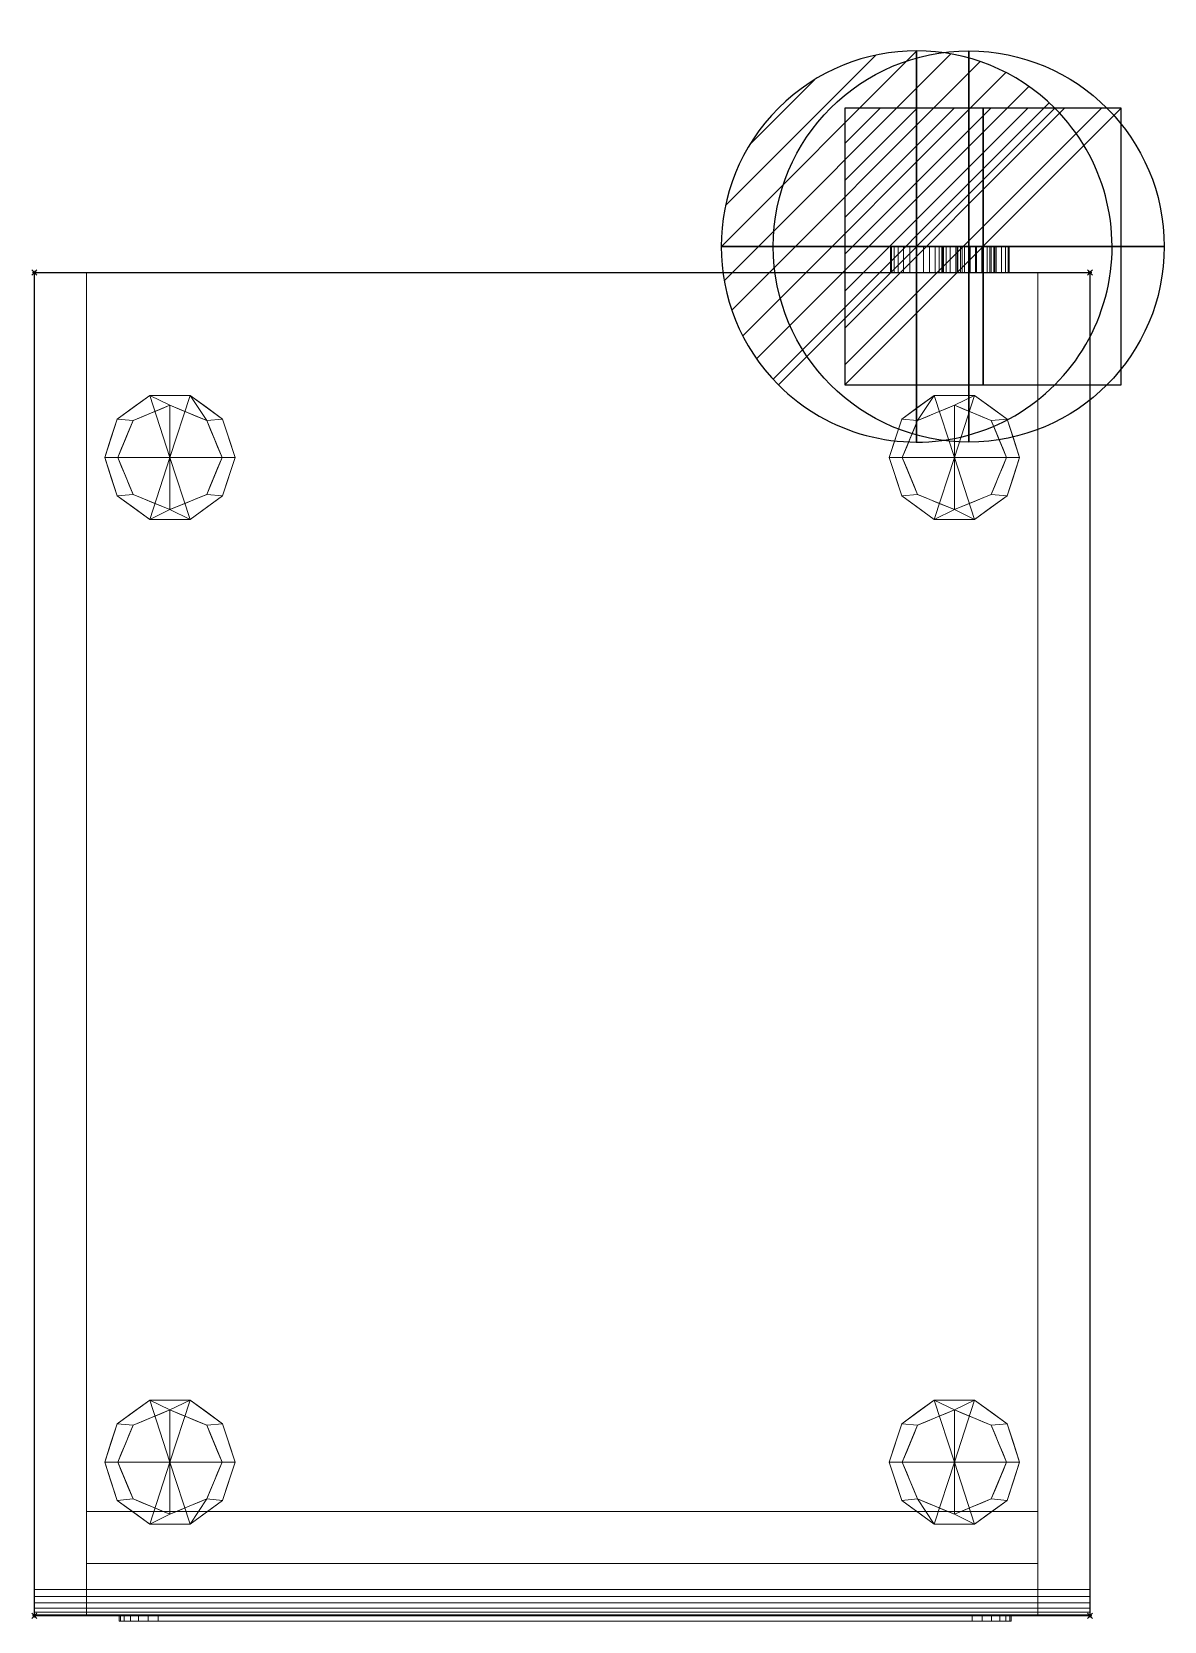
# Model space of a CAD drawing. Extents: x -1 to 433, y -517 to 92.
import ezdxf

# ---------------------------------------------------------------- set-up
doc = ezdxf.new("R2010")
doc.units = 0
doc.header["$PDMODE"] = 35
for name, color, linetype in [('IQ_200_2D', 1, 'Continuous'), ('IQ_200_3D', 1, 'Continuous'), ('IQ_BLACK_3D', 250, 'Continuous'), ('IQ_CON_COLDWATER_INT', 7, 'Continuous'), ('IQ_CON_DRAIN_INT', 7, 'Continuous'), ('IQ_CON_ELECTRICITY_INT', 7, 'Continuous'), ('IQ_INS_3D', 3, 'Continuous')]:
    doc.layers.add(name, color=color, linetype=linetype)

# ---------------------------------------------------------------- blocks, each defined once
blk = doc.blocks.new('*X0')
at = {"color": 0}
for p, q in [((286.774344, 2204.447934), (296.618251, 2214.291842)), ((286.774344, 2205.862148), (295.204037, 2214.291842)), ((286.774344, 2207.276361), (293.789824, 2214.291842)), ((286.774344, 2208.690575), (292.37561, 2214.291842)), ((286.774344, 2210.104788), (290.961397, 2214.291842)), ((286.774344, 2211.519002), (289.547183, 2214.291842)), ((286.774344, 2212.933216), (288.13297, 2214.291842))]:
    blk.add_line(p, q, dxfattribs=at)
blk = doc.blocks.new('ELECTRICITY')
for p, q in [((2.121, 2.121), (-2.121, 2.121)), ((-2.121, 2.121), (-2.121, -2.121)), ((-2.121, -2.121), (2.121, 2.121)), ((2.121, -2.121), (2.121, 2.121)), ((-2.121, -2.121), (2.121, -2.121))]:
    blk.add_line(p, q)
at = {"extrusion": (-1, 0, 0)}
for p, q in [((0, -2.121, 2.121), (0, 2.121, 2.121)), ((0, 2.121, -2.121), (0, -2.121, -2.121)), ((0, 2.121, 2.121), (0, 2.121, -2.121)), ((0, 2.121, -2.121), (0, -2.121, 2.121)), ((0, -2.121, -2.121), (0, -2.121, 2.121))]:
    blk.add_line(p, q, dxfattribs=at)
at = {"extrusion": (0, -1, 0)}
for p, q in [((2.121, 0, 2.121), (-2.121, 0, 2.121)), ((-2.121, 0, -2.121), (2.121, 0, -2.121)), ((-2.121, 0, 2.121), (-2.121, 0, -2.121)), ((-2.121, 0, -2.121), (2.121, 0, 2.121)), ((2.121, 0, -2.121), (2.121, 0, 2.121))]:
    blk.add_line(p, q, dxfattribs=at)
at = {"xscale": 0.4000000000000909, "yscale": 0.4000000000000909, "zscale": 0.4000000000000909}
blk.add_blockref('*X0', (-116.831, -883.595), dxfattribs=at)
at = {"extrusion": (-1, 0, 0), "xscale": 0.3999999999999773, "yscale": 0.3999999999999773, "zscale": 0.3999999999999773}
blk.add_blockref('*X0', (-116.831, -883.595), dxfattribs=at)
at = {"extrusion": (0, -1, 0), "xscale": 0.4000000000000909, "yscale": 0.4000000000000909, "zscale": 0.4000000000000909}
blk.add_blockref('*X0', (-116.831, -883.595), dxfattribs=at)
blk = doc.blocks.new('*X3')
at = {"color": 0}
for p, q in [((313.993, 2209.039), (321.505, 2216.552)), ((314.108, 2207.74), (322.804, 2216.436)), ((314.158, 2210.619), (319.926, 2216.386)), ((314.399, 2206.617), (323.928, 2216.145)), ((314.821, 2205.625), (324.919, 2215.723)), ((315.101, 2212.976), (317.568, 2215.443)), ((315.354, 2204.743), (325.801, 2215.191)), ((315.985, 2203.96), (326.584, 2214.559))]:
    blk.add_line(p, q, dxfattribs=at)
blk = doc.blocks.new('DRAIN')
blk.add_line((-2.121, -2.121), (2.121, 2.121))
at = {"extrusion": (-1, 0, 0)}
blk.add_line((0, 2.121, -2.121), (0, -2.121, 2.121), dxfattribs=at)
at = {"extrusion": (0, -1, 0)}
blk.add_line((-2.121, 0, -2.121), (2.121, 0, 2.121), dxfattribs=at)
at = {"extrusion": (-1, 0, 0)}
for start, end in [(45, 225), (225, 45)]:
    blk.add_arc((0, 0), 3, start, end, dxfattribs=at)
for start, end in [(45, 225), (225, 45)]:
    blk.add_arc((0, 0), 3, start, end)
at = {"extrusion": (0, -1, 0)}
for start, end in [(45, 225), (225, 45)]:
    blk.add_arc((0, 0), 3, start, end, dxfattribs=at)
at = {"xscale": 0.4000000000000909, "yscale": 0.4000000000000909, "zscale": 0.4000000000000909}
blk.add_blockref('*X3', (-128.597, -883.621), dxfattribs=at)
at = {"extrusion": (-1, 0, 0), "xscale": 0.3999999999999773, "yscale": 0.3999999999999773, "zscale": 0.3999999999999773}
blk.add_blockref('*X3', (-128.597, -883.621), dxfattribs=at)
at = {"extrusion": (0, -1, 0), "xscale": 0.4000000000000909, "yscale": 0.4000000000000909, "zscale": 0.4000000000000909}
blk.add_blockref('*X3', (-128.597, -883.621), dxfattribs=at)
blk = doc.blocks.new('coldwater')
blk.add_circle((0, 0), 3)
at = {"extrusion": (-1, 0, 0)}
blk.add_circle((0, 0), 3, dxfattribs=at)
at = {"extrusion": (0, -1, 0)}
blk.add_circle((0, 0), 3, dxfattribs=at)

msp = doc.modelspace()

# ---------------------------------------------------------------- linework, layer by layer
at = {"layer": 'IQ_200_2D'}
for p, q in [((0, 0), (405, 0)), ((0, -515), (0, 0)), ((405, 0), (405, -515)), ((405, -515), (0, -515))]:
    msp.add_line(p, q, dxfattribs=at)
at = {"layer": 'IQ_INS_3D'}
for p in [(0, 0), (405, 0), (0, -515), (405, -515)]:
    msp.add_point(p, dxfattribs=at)

# ---------------------------------------------------------------- block references
at = {"layer": 'IQ_CON_COLDWATER_INT', "xscale": 25, "yscale": 25, "zscale": 25}
msp.add_blockref('coldwater', (358.5, 10), dxfattribs=at)
at = {"layer": 'IQ_CON_DRAIN_INT', "xscale": 25, "yscale": 25, "zscale": 25}
msp.add_blockref('DRAIN', (338.5, 10), dxfattribs=at)
at = {"layer": 'IQ_CON_ELECTRICITY_INT', "xscale": 25, "yscale": 25, "zscale": 25}
msp.add_blockref('ELECTRICITY', (364, 10), dxfattribs=at)

# ---------------------------------------------------------------- meshes
at = {"layer": 'IQ_200_3D', "lineweight": 9}
mesh = msp.add_polyface(dxfattribs=at)
corners = [(328.5, 10, 275), (328.84, 10, 277.59), (329.84, 10, 280), (331.43, 10, 282.07), (333.5, 10, 283.66), (335.91, 10, 284.66), (338.5, 10, 285), (341.09, 10, 284.66), (343.5, 10, 283.66), (345.57, 10, 282.07), (347.16, 10, 280), (348.16, 10, 277.59), (348.5, 10, 275), (348.16, 10, 272.41), (347.16, 10, 270), (345.57, 10, 267.93), (343.5, 10, 266.34), (341.09, 10, 265.34), (338.5, 10, 265), (335.91, 10, 265.34), (333.5, 10, 266.34), (331.43, 10, 267.93), (329.84, 10, 270), (328.84, 10, 272.41)]
mesh.append_faces([[corners[k] for k in face] for face in [(13, 10, 11, 12), (1, 22, 23, 0)]], dxfattribs={"vtx0": -1})
mesh.append_faces([[corners[k] for k in face] for face in [(17, 19, 15, 16)]], dxfattribs={"vtx0": -1, "vtx1": -1})
mesh.append_faces([[corners[k] for k in face] for face in [(1, 4, 15, 21)]], dxfattribs={"vtx0": -1, "vtx1": -1, "vtx2": -1, "vtx3": -1})
mesh.append_faces([[corners[k] for k in face] for face in [(8, 15, 4, 5)]], dxfattribs={"vtx0": -1, "vtx1": -1, "vtx3": -1})
mesh.append_faces([[corners[k] for k in face] for face in [(1, 21, 22)]], dxfattribs={"vtx0": -1, "vtx2": -1})
mesh.append_faces([[corners[k] for k in face] for face in [(18, 19, 17)]], dxfattribs={"vtx1": -1})
mesh.append_faces([[corners[k] for k in face] for face in [(14, 15, 8, 13)]], dxfattribs={"vtx1": -1, "vtx2": -1})
mesh.append_faces([[corners[k] for k in face] for face in [(6, 7, 8, 5), (2, 3, 4, 1)]], dxfattribs={"vtx2": -1})
mesh.append_faces([[corners[k] for k in face] for face in [(8, 9, 10, 13), (19, 20, 21, 15)]], dxfattribs={"vtx2": -1, "vtx3": -1})
mesh = msp.add_polyface(dxfattribs=at)
corners = [(328.5, 10, 275), (328.84, 10, 272.41), (329.84, 10, 270), (331.43, 10, 267.93), (333.5, 10, 266.34), (335.91, 10, 265.34), (338.5, 10, 265), (341.09, 10, 265.34), (343.5, 10, 266.34), (345.57, 10, 267.93), (347.16, 10, 270), (348.16, 10, 272.41), (348.5, 10, 275), (348.5, 0, 275), (348.16, 0, 272.41), (347.16, 0, 270), (345.57, 0, 267.93), (343.5, 0, 266.34), (341.09, 0, 265.34), (338.5, 0, 265), (335.91, 0, 265.34), (333.5, 0, 266.34), (331.43, 0, 267.93), (329.84, 0, 270), (328.84, 0, 272.41), (328.5, 0, 275)]
mesh.append_faces([[corners[k] for k in face] for face in [(13, 14, 11, 12), (0, 1, 24, 25)]], dxfattribs={"vtx1": -1})
mesh.append_faces([[corners[k] for k in face] for face in [(14, 15, 10, 11), (16, 17, 8, 9), (15, 16, 9, 10), (17, 18, 7, 8), (6, 7, 18, 19), (19, 20, 5, 6), (20, 21, 4, 5), (22, 23, 2, 3), (21, 22, 3, 4), (23, 24, 1, 2)]], dxfattribs={"vtx1": -1, "vtx3": -1})
mesh = msp.add_polyface(dxfattribs=at)
corners = [(348.5, 10, 275), (348.16, 10, 277.59), (347.16, 10, 280), (345.57, 10, 282.07), (343.5, 10, 283.66), (341.09, 10, 284.66), (338.5, 10, 285), (335.91, 10, 284.66), (333.5, 10, 283.66), (331.43, 10, 282.07), (329.84, 10, 280), (328.84, 10, 277.59), (328.5, 10, 275), (328.5, 0, 275), (328.84, 0, 277.59), (329.84, 0, 280), (331.43, 0, 282.07), (333.5, 0, 283.66), (335.91, 0, 284.66), (338.5, 0, 285), (341.09, 0, 284.66), (343.5, 0, 283.66), (345.57, 0, 282.07), (347.16, 0, 280), (348.16, 0, 277.59), (348.5, 0, 275)]
mesh.append_faces([[corners[k] for k in face] for face in [(13, 14, 11, 12), (0, 1, 24, 25)]], dxfattribs={"vtx1": -1})
mesh.append_faces([[corners[k] for k in face] for face in [(14, 15, 10, 11), (16, 17, 8, 9), (15, 16, 9, 10), (17, 18, 7, 8), (6, 7, 18, 19), (19, 20, 5, 6), (20, 21, 4, 5), (22, 23, 2, 3), (21, 22, 3, 4), (23, 24, 1, 2)]], dxfattribs={"vtx1": -1, "vtx3": -1})
mesh = msp.add_polyface(dxfattribs=at)
corners = [(348.5, 10, 328), (348.84, 10, 330.59), (349.84, 10, 333), (351.43, 10, 335.07), (353.5, 10, 336.66), (355.91, 10, 337.66), (358.5, 10, 338), (361.09, 10, 337.66), (363.5, 10, 336.66), (365.57, 10, 335.07), (367.16, 10, 333), (368.16, 10, 330.59), (368.5, 10, 328), (368.16, 10, 325.41), (367.16, 10, 323), (365.57, 10, 320.93), (363.5, 10, 319.34), (361.09, 10, 318.34), (358.5, 10, 318), (355.91, 10, 318.34), (353.5, 10, 319.34), (351.43, 10, 320.93), (349.84, 10, 323), (348.84, 10, 325.41)]
mesh.append_faces([[corners[k] for k in face] for face in [(10, 7, 8, 9), (7, 5, 6), (19, 16, 17, 18), (22, 20, 21), (14, 12, 13)]], dxfattribs={"vtx0": -1})
mesh.append_faces([[corners[k] for k in face] for face in [(1, 4, 15, 22)]], dxfattribs={"vtx0": -1, "vtx1": -1, "vtx2": -1, "vtx3": -1})
mesh.append_faces([[corners[k] for k in face] for face in [(7, 15, 4, 5), (7, 12, 14, 15)]], dxfattribs={"vtx0": -1, "vtx1": -1, "vtx3": -1})
mesh.append_faces([[corners[k] for k in face] for face in [(16, 19, 20)]], dxfattribs={"vtx0": -1, "vtx2": -1})
mesh.append_faces([[corners[k] for k in face] for face in [(15, 16, 20, 22)]], dxfattribs={"vtx1": -1, "vtx2": -1, "vtx3": -1})
mesh.append_faces([[corners[k] for k in face] for face in [(2, 3, 4, 1), (23, 0, 1, 22)]], dxfattribs={"vtx2": -1})
mesh.append_faces([[corners[k] for k in face] for face in [(10, 11, 12, 7)]], dxfattribs={"vtx2": -1, "vtx3": -1})
mesh = msp.add_polyface(dxfattribs=at)
corners = [(348.5, 10, 328), (348.84, 10, 325.41), (349.84, 10, 323), (351.43, 10, 320.93), (353.5, 10, 319.34), (355.91, 10, 318.34), (358.5, 10, 318), (361.09, 10, 318.34), (363.5, 10, 319.34), (365.57, 10, 320.93), (367.16, 10, 323), (368.16, 10, 325.41), (368.5, 10, 328), (368.5, 0, 328), (368.16, 0, 325.41), (367.16, 0, 323), (365.57, 0, 320.93), (363.5, 0, 319.34), (361.09, 0, 318.34), (358.5, 0, 318), (355.91, 0, 318.34), (353.5, 0, 319.34), (351.43, 0, 320.93), (349.84, 0, 323), (348.84, 0, 325.41), (348.5, 0, 328)]
mesh.append_faces([[corners[k] for k in face] for face in [(13, 14, 11, 12), (0, 1, 24, 25)]], dxfattribs={"vtx1": -1})
mesh.append_faces([[corners[k] for k in face] for face in [(14, 15, 10, 11), (16, 17, 8, 9), (15, 16, 9, 10), (17, 18, 7, 8), (6, 7, 18, 19), (19, 20, 5, 6), (20, 21, 4, 5), (22, 23, 2, 3), (21, 22, 3, 4), (23, 24, 1, 2)]], dxfattribs={"vtx1": -1, "vtx3": -1})
mesh = msp.add_polyface(dxfattribs=at)
corners = [(368.5, 10, 328), (368.16, 10, 330.59), (367.16, 10, 333), (365.57, 10, 335.07), (363.5, 10, 336.66), (361.09, 10, 337.66), (358.5, 10, 338), (355.91, 10, 337.66), (353.5, 10, 336.66), (351.43, 10, 335.07), (349.84, 10, 333), (348.84, 10, 330.59), (348.5, 10, 328), (348.5, 0, 328), (348.84, 0, 330.59), (349.84, 0, 333), (351.43, 0, 335.07), (353.5, 0, 336.66), (355.91, 0, 337.66), (358.5, 0, 338), (361.09, 0, 337.66), (363.5, 0, 336.66), (365.57, 0, 335.07), (367.16, 0, 333), (368.16, 0, 330.59), (368.5, 0, 328)]
mesh.append_faces([[corners[k] for k in face] for face in [(13, 14, 11, 12), (0, 1, 24, 25)]], dxfattribs={"vtx1": -1})
mesh.append_faces([[corners[k] for k in face] for face in [(14, 15, 10, 11), (16, 17, 8, 9), (15, 16, 9, 10), (17, 18, 7, 8), (6, 7, 18, 19), (19, 20, 5, 6), (20, 21, 4, 5), (22, 23, 2, 3), (21, 22, 3, 4), (23, 24, 1, 2)]], dxfattribs={"vtx1": -1, "vtx3": -1})
mesh = msp.add_polyface(dxfattribs=at)
corners = [(354, 10, 202), (354.34, 10, 204.59), (355.34, 10, 207), (356.93, 10, 209.07), (359, 10, 210.66), (361.41, 10, 211.66), (364, 10, 212), (366.59, 10, 211.66), (369, 10, 210.66), (371.07, 10, 209.07), (372.66, 10, 207), (373.66, 10, 204.59), (374, 10, 202), (373.66, 10, 199.41), (372.66, 10, 197), (371.07, 10, 194.93), (369, 10, 193.34), (366.59, 10, 192.34), (364, 10, 192), (361.41, 10, 192.34), (359, 10, 193.34), (356.93, 10, 194.93), (355.34, 10, 197), (354.34, 10, 199.41)]
mesh.append_faces([[corners[k] for k in face] for face in [(13, 10, 11, 12), (1, 22, 23, 0)]], dxfattribs={"vtx0": -1})
mesh.append_faces([[corners[k] for k in face] for face in [(17, 19, 15, 16)]], dxfattribs={"vtx0": -1, "vtx1": -1})
mesh.append_faces([[corners[k] for k in face] for face in [(1, 4, 15, 21)]], dxfattribs={"vtx0": -1, "vtx1": -1, "vtx2": -1, "vtx3": -1})
mesh.append_faces([[corners[k] for k in face] for face in [(8, 15, 4, 5)]], dxfattribs={"vtx0": -1, "vtx1": -1, "vtx3": -1})
mesh.append_faces([[corners[k] for k in face] for face in [(1, 21, 22)]], dxfattribs={"vtx0": -1, "vtx2": -1})
mesh.append_faces([[corners[k] for k in face] for face in [(18, 19, 17)]], dxfattribs={"vtx1": -1})
mesh.append_faces([[corners[k] for k in face] for face in [(14, 15, 8, 13)]], dxfattribs={"vtx1": -1, "vtx2": -1})
mesh.append_faces([[corners[k] for k in face] for face in [(6, 7, 8, 5), (2, 3, 4, 1)]], dxfattribs={"vtx2": -1})
mesh.append_faces([[corners[k] for k in face] for face in [(8, 9, 10, 13), (19, 20, 21, 15)]], dxfattribs={"vtx2": -1, "vtx3": -1})
mesh = msp.add_polyface(dxfattribs=at)
corners = [(354, 10, 202), (354.34, 10, 199.41), (355.34, 10, 197), (356.93, 10, 194.93), (359, 10, 193.34), (361.41, 10, 192.34), (364, 10, 192), (366.59, 10, 192.34), (369, 10, 193.34), (371.07, 10, 194.93), (372.66, 10, 197), (373.66, 10, 199.41), (374, 10, 202), (374, 0, 202), (373.66, 0, 199.41), (372.66, 0, 197), (371.07, 0, 194.93), (369, 0, 193.34), (366.59, 0, 192.34), (364, 0, 192), (361.41, 0, 192.34), (359, 0, 193.34), (356.93, 0, 194.93), (355.34, 0, 197), (354.34, 0, 199.41), (354, 0, 202)]
mesh.append_faces([[corners[k] for k in face] for face in [(13, 14, 11, 12), (0, 1, 24, 25)]], dxfattribs={"vtx1": -1})
mesh.append_faces([[corners[k] for k in face] for face in [(14, 15, 10, 11), (16, 17, 8, 9), (15, 16, 9, 10), (17, 18, 7, 8), (6, 7, 18, 19), (19, 20, 5, 6), (20, 21, 4, 5), (22, 23, 2, 3), (21, 22, 3, 4), (23, 24, 1, 2)]], dxfattribs={"vtx1": -1, "vtx3": -1})
mesh = msp.add_polyface(dxfattribs=at)
corners = [(374, 10, 202), (373.66, 10, 204.59), (372.66, 10, 207), (371.07, 10, 209.07), (369, 10, 210.66), (366.59, 10, 211.66), (364, 10, 212), (361.41, 10, 211.66), (359, 10, 210.66), (356.93, 10, 209.07), (355.34, 10, 207), (354.34, 10, 204.59), (354, 10, 202), (354, 0, 202), (354.34, 0, 204.59), (355.34, 0, 207), (356.93, 0, 209.07), (359, 0, 210.66), (361.41, 0, 211.66), (364, 0, 212), (366.59, 0, 211.66), (369, 0, 210.66), (371.07, 0, 209.07), (372.66, 0, 207), (373.66, 0, 204.59), (374, 0, 202)]
mesh.append_faces([[corners[k] for k in face] for face in [(13, 14, 11, 12), (0, 1, 24, 25)]], dxfattribs={"vtx1": -1})
mesh.append_faces([[corners[k] for k in face] for face in [(14, 15, 10, 11), (16, 17, 8, 9), (15, 16, 9, 10), (17, 18, 7, 8), (6, 7, 18, 19), (19, 20, 5, 6), (20, 21, 4, 5), (22, 23, 2, 3), (21, 22, 3, 4), (23, 24, 1, 2)]], dxfattribs={"vtx1": -1, "vtx3": -1})
mesh = msp.add_polyface(dxfattribs=at)
corners = [(0, 0, 896), (0, 0, 876), (0, -515, 876), (0, -515, 886), (0, -514.66, 888.59), (0, -513.66, 891), (0, -512.07, 893.07), (0, -510, 894.66), (0, -507.59, 895.66), (0, -505, 896)]
mesh.append_faces([[corners[k] for k in face] for face in [(5, 8, 3, 4)]], dxfattribs={"vtx0": -1, "vtx1": -1})
mesh.append_faces([[corners[k] for k in face] for face in [(9, 2, 3, 8)]], dxfattribs={"vtx0": -1, "vtx2": -1})
mesh.append_faces([[corners[k] for k in face] for face in [(5, 6, 7, 8), (9, 0, 1, 2)]], dxfattribs={"vtx3": -1})
mesh = msp.add_polyface(dxfattribs=at)
corners = [(405, 0, 896), (0, 0, 896), (0, -505, 896), (405, -505, 896)]
mesh.append_faces([[corners[k] for k in face] for face in [(0, 1, 2, 3)]])
mesh = msp.add_polyface(dxfattribs=at)
corners = [(405, -515, 876), (0, -515, 876), (0, 0, 876), (405, 0, 876)]
mesh.append_faces([[corners[k] for k in face] for face in [(0, 1, 2, 3)]])
mesh = msp.add_polyface(dxfattribs=at)
corners = [(405, 0, 876), (0, 0, 876), (0, 0, 896), (405, 0, 896)]
mesh.append_faces([[corners[k] for k in face] for face in [(0, 1, 2, 3)]])
mesh = msp.add_polyface(dxfattribs=at)
corners = [(0, 0, 876), (0, -515, 876), (20, -515, 876), (20, 0, 876)]
mesh.append_faces([[corners[k] for k in face] for face in [(0, 1, 2, 3)]])
mesh = msp.add_polyface(dxfattribs=at)
corners = [(20, -515, 152), (0, -515, 152), (0, 0, 152), (20, 0, 152)]
mesh.append_faces([[corners[k] for k in face] for face in [(0, 1, 2, 3)]])
mesh = msp.add_polyface(dxfattribs=at)
corners = [(20, 0, 876), (20, 0, 152), (0, 0, 152), (0, 0, 876)]
mesh.append_faces([[corners[k] for k in face] for face in [(0, 1, 2, 3)]])
mesh = msp.add_polyface(dxfattribs=at)
corners = [(0, 0, 876), (0, 0, 152), (0, -515, 152), (0, -515, 876)]
mesh.append_faces([[corners[k] for k in face] for face in [(0, 1, 2, 3)]])
mesh = msp.add_polyface(dxfattribs=at)
corners = [(20, -515, 876), (20, -515, 152), (20, 0, 152), (20, 0, 876)]
mesh.append_faces([[corners[k] for k in face] for face in [(0, 1, 2, 3)]])
mesh = msp.add_polyface(dxfattribs=at)
corners = [(20, 0, 876), (20, -475, 876), (385, -475, 876), (385, 0, 876)]
mesh.append_faces([[corners[k] for k in face] for face in [(0, 1, 2, 3)]])
mesh = msp.add_polyface(dxfattribs=at)
corners = [(385, -475, 152), (20, -475, 152), (20, 0, 152), (385, 0, 152)]
mesh.append_faces([[corners[k] for k in face] for face in [(0, 1, 2, 3)]])
mesh = msp.add_polyface(dxfattribs=at)
corners = [(385, 0, 876), (385, 0, 152), (20, 0, 152), (20, 0, 876)]
mesh.append_faces([[corners[k] for k in face] for face in [(0, 1, 2, 3)]])
mesh = msp.add_polyface(dxfattribs=at)
corners = [(20, 0, 876), (20, 0, 152), (20, -475, 152), (20, -475, 876)]
mesh.append_faces([[corners[k] for k in face] for face in [(0, 1, 2, 3)]])
mesh = msp.add_polyface(dxfattribs=at)
corners = [(328.5, 0, 275), (328.84, 0, 272.41), (329.84, 0, 270), (331.43, 0, 267.93), (333.5, 0, 266.34), (335.91, 0, 265.34), (338.5, 0, 265), (341.09, 0, 265.34), (343.5, 0, 266.34), (345.57, 0, 267.93), (347.16, 0, 270), (348.16, 0, 272.41), (348.5, 0, 275), (348.16, 0, 277.59), (347.16, 0, 280), (345.57, 0, 282.07), (343.5, 0, 283.66), (341.09, 0, 284.66), (338.5, 0, 285), (335.91, 0, 284.66), (333.5, 0, 283.66), (331.43, 0, 282.07), (329.84, 0, 280), (328.84, 0, 277.59)]
mesh.append_faces([[corners[k] for k in face] for face in [(9, 7, 8), (16, 14, 15)]], dxfattribs={"vtx0": -1})
mesh.append_faces([[corners[k] for k in face] for face in [(3, 9, 23, 2), (20, 9, 16, 19), (23, 9, 20)]], dxfattribs={"vtx0": -1, "vtx1": -1, "vtx2": -1})
mesh.append_faces([[corners[k] for k in face] for face in [(11, 13, 14, 16)]], dxfattribs={"vtx0": -1, "vtx2": -1, "vtx3": -1})
mesh.append_faces([[corners[k] for k in face] for face in [(16, 9, 10, 11)]], dxfattribs={"vtx0": -1, "vtx3": -1})
mesh.append_faces([[corners[k] for k in face] for face in [(1, 2, 23, 0), (12, 13, 11)]], dxfattribs={"vtx1": -1})
mesh.append_faces([[corners[k] for k in face] for face in [(5, 6, 7, 9), (3, 4, 5, 9)]], dxfattribs={"vtx2": -1, "vtx3": -1})
mesh.append_faces([[corners[k] for k in face] for face in [(16, 17, 18, 19), (20, 21, 22, 23)]], dxfattribs={"vtx3": -1})
mesh = msp.add_polyface(dxfattribs=at)
corners = [(348.5, 0, 328), (348.84, 0, 325.41), (349.84, 0, 323), (351.43, 0, 320.93), (353.5, 0, 319.34), (355.91, 0, 318.34), (358.5, 0, 318), (361.09, 0, 318.34), (363.5, 0, 319.34), (365.57, 0, 320.93), (367.16, 0, 323), (368.16, 0, 325.41), (368.5, 0, 328), (368.16, 0, 330.59), (367.16, 0, 333), (365.57, 0, 335.07), (363.5, 0, 336.66), (361.09, 0, 337.66), (358.5, 0, 338), (355.91, 0, 337.66), (353.5, 0, 336.66), (351.43, 0, 335.07), (349.84, 0, 333), (348.84, 0, 330.59)]
mesh.append_faces([[corners[k] for k in face] for face in [(1, 23, 0)]], dxfattribs={"vtx0": -1})
mesh.append_faces([[corners[k] for k in face] for face in [(2, 9, 23, 1), (23, 9, 20)]], dxfattribs={"vtx0": -1, "vtx1": -1, "vtx2": -1})
mesh.append_faces([[corners[k] for k in face] for face in [(16, 17, 14, 15), (19, 20, 17, 18)]], dxfattribs={"vtx1": -1})
mesh.append_faces([[corners[k] for k in face] for face in [(9, 10, 17, 20)]], dxfattribs={"vtx1": -1, "vtx2": -1, "vtx3": -1})
mesh.append_faces([[corners[k] for k in face] for face in [(8, 9, 4, 5)]], dxfattribs={"vtx1": -1, "vtx3": -1})
mesh.append_faces([[corners[k] for k in face] for face in [(2, 3, 4, 9), (10, 11, 12, 17), (12, 13, 14, 17)]], dxfattribs={"vtx2": -1, "vtx3": -1})
mesh.append_faces([[corners[k] for k in face] for face in [(5, 6, 7, 8), (20, 21, 22, 23)]], dxfattribs={"vtx3": -1})
mesh = msp.add_polyface(dxfattribs=at)
corners = [(354, 0, 202), (354.34, 0, 199.41), (355.34, 0, 197), (356.93, 0, 194.93), (359, 0, 193.34), (361.41, 0, 192.34), (364, 0, 192), (366.59, 0, 192.34), (369, 0, 193.34), (371.07, 0, 194.93), (372.66, 0, 197), (373.66, 0, 199.41), (374, 0, 202), (373.66, 0, 204.59), (372.66, 0, 207), (371.07, 0, 209.07), (369, 0, 210.66), (366.59, 0, 211.66), (364, 0, 212), (361.41, 0, 211.66), (359, 0, 210.66), (356.93, 0, 209.07), (355.34, 0, 207), (354.34, 0, 204.59)]
mesh.append_faces([[corners[k] for k in face] for face in [(9, 7, 8), (16, 14, 15)]], dxfattribs={"vtx0": -1})
mesh.append_faces([[corners[k] for k in face] for face in [(3, 9, 23, 2), (20, 9, 16, 19), (23, 9, 20)]], dxfattribs={"vtx0": -1, "vtx1": -1, "vtx2": -1})
mesh.append_faces([[corners[k] for k in face] for face in [(11, 13, 14, 16)]], dxfattribs={"vtx0": -1, "vtx2": -1, "vtx3": -1})
mesh.append_faces([[corners[k] for k in face] for face in [(16, 9, 10, 11)]], dxfattribs={"vtx0": -1, "vtx3": -1})
mesh.append_faces([[corners[k] for k in face] for face in [(1, 2, 23, 0), (12, 13, 11)]], dxfattribs={"vtx1": -1})
mesh.append_faces([[corners[k] for k in face] for face in [(5, 6, 7, 9), (3, 4, 5, 9)]], dxfattribs={"vtx2": -1, "vtx3": -1})
mesh.append_faces([[corners[k] for k in face] for face in [(16, 17, 18, 19), (20, 21, 22, 23)]], dxfattribs={"vtx3": -1})
mesh = msp.add_polyface(dxfattribs=at)
corners = [(385, 0, 876), (385, -515, 876), (405, -515, 876), (405, 0, 876)]
mesh.append_faces([[corners[k] for k in face] for face in [(0, 1, 2, 3)]])
mesh = msp.add_polyface(dxfattribs=at)
corners = [(405, -515, 152), (385, -515, 152), (385, 0, 152), (405, 0, 152)]
mesh.append_faces([[corners[k] for k in face] for face in [(0, 1, 2, 3)]])
mesh = msp.add_polyface(dxfattribs=at)
corners = [(405, 0, 876), (405, 0, 152), (385, 0, 152), (385, 0, 876)]
mesh.append_faces([[corners[k] for k in face] for face in [(0, 1, 2, 3)]])
mesh = msp.add_polyface(dxfattribs=at)
corners = [(385, 0, 876), (385, 0, 152), (385, -515, 152), (385, -515, 876)]
mesh.append_faces([[corners[k] for k in face] for face in [(0, 1, 2, 3)]])
mesh = msp.add_polyface(dxfattribs=at)
corners = [(385, -475, 876), (385, -475, 152), (385, 0, 152), (385, 0, 876)]
mesh.append_faces([[corners[k] for k in face] for face in [(0, 1, 2, 3)]])
mesh = msp.add_polyface(dxfattribs=at)
corners = [(405, 0, 896), (405, -505, 896), (405, -507.59, 895.66), (405, -510, 894.66), (405, -512.07, 893.07), (405, -513.66, 891), (405, -514.66, 888.59), (405, -515, 886), (405, -515, 876), (405, 0, 876)]
mesh.append_faces([[corners[k] for k in face] for face in [(7, 5, 6)]], dxfattribs={"vtx0": -1})
mesh.append_faces([[corners[k] for k in face] for face in [(1, 5, 7, 8)]], dxfattribs={"vtx0": -1, "vtx1": -1, "vtx3": -1})
mesh.append_faces([[corners[k] for k in face] for face in [(9, 0, 1, 8), (3, 4, 5)]], dxfattribs={"vtx2": -1})
mesh.append_faces([[corners[k] for k in face] for face in [(1, 2, 3, 5)]], dxfattribs={"vtx2": -1, "vtx3": -1})
mesh = msp.add_polyface(dxfattribs=at)
corners = [(405, -515, 876), (405, -515, 152), (405, 0, 152), (405, 0, 876)]
mesh.append_faces([[corners[k] for k in face] for face in [(0, 1, 2, 3)]])
mesh = msp.add_polyface(dxfattribs=at)
corners = [(52, -70.9, 152), (77, -70.9, 152), (72.23, -56.21, 152), (59.73, -47.12, 152), (44.27, -47.12, 152), (31.77, -56.21, 152), (27, -70.9, 152)]
mesh.append_faces([[corners[k] for k in face] for face in [(4, 0, 3)]], dxfattribs={"vtx0": -1, "vtx1": -1})
mesh.append_faces([[corners[k] for k in face] for face in [(2, 3, 0, 1)]], dxfattribs={"vtx1": -1})
mesh.append_faces([[corners[k] for k in face] for face in [(5, 6, 0, 4)]], dxfattribs={"vtx2": -1})
mesh = msp.add_polyface(dxfattribs=at)
corners = [(77, -70.9, 152), (77, -70.9, 60), (72.23, -56.21, 60), (59.73, -47.12, 60), (44.27, -47.12, 60), (31.77, -56.21, 60), (27, -70.9, 60), (27, -70.9, 152), (31.77, -56.21, 152), (44.27, -47.12, 152), (59.73, -47.12, 152), (72.23, -56.21, 152), (29.52, -63.15, 152), (29.39, -63.55, 60), (38.02, -51.66, 60), (38.02, -51.66, 152), (52, -47.12, 152), (52, -47.12, 60), (65.98, -51.66, 60), (65.98, -51.66, 152), (74.48, -63.15, 60), (74.61, -63.55, 152)]
mesh.append_faces([[corners[k] for k in face] for face in [(13, 12, 5), (12, 13, 7), (21, 20, 11), (20, 21, 1), (2, 11, 20)]], dxfattribs={"vtx0": -1, "vtx1": -1})
mesh.append_faces([[corners[k] for k in face] for face in [(5, 8, 15, 14), (14, 15, 9, 4), (10, 3, 17, 16), (3, 10, 19, 18), (11, 2, 18, 19), (4, 9, 16, 17)]], dxfattribs={"vtx0": -1, "vtx2": -1})
mesh.append_faces([[corners[k] for k in face] for face in [(6, 7, 13)]], dxfattribs={"vtx1": -1})
mesh.append_faces([[corners[k] for k in face] for face in [(12, 8, 5)]], dxfattribs={"vtx1": -1, "vtx2": -1})
mesh.append_faces([[corners[k] for k in face] for face in [(21, 0, 1)]], dxfattribs={"vtx2": -1})
mesh = msp.add_polyface(dxfattribs=at)
corners = [(77, -70.9, 60), (72, -70.9, 60), (66.14, -56.76, 60), (52, -50.9, 60), (37.86, -56.76, 60), (32, -70.9, 60), (27, -70.9, 60), (31.77, -56.21, 60), (44.27, -47.12, 60), (59.73, -47.12, 60), (72.23, -56.21, 60)]
mesh.append_faces([[corners[k] for k in face] for face in [(4, 7, 8, 3), (9, 2, 3, 8), (2, 9, 10)]], dxfattribs={"vtx0": -1, "vtx2": -1})
mesh.append_faces([[corners[k] for k in face] for face in [(1, 2, 10, 0)]], dxfattribs={"vtx1": -1})
mesh.append_faces([[corners[k] for k in face] for face in [(5, 6, 7, 4)]], dxfattribs={"vtx2": -1})
mesh = msp.add_polyface(dxfattribs=at)
corners = [(353, -70.9, 152), (378, -70.9, 152), (373.23, -56.21, 152), (360.73, -47.12, 152), (345.27, -47.12, 152), (332.77, -56.21, 152), (328, -70.9, 152)]
mesh.append_faces([[corners[k] for k in face] for face in [(0, 4, 5, 6)]], dxfattribs={"vtx0": -1})
mesh.append_faces([[corners[k] for k in face] for face in [(4, 0, 3)]], dxfattribs={"vtx0": -1, "vtx1": -1})
mesh.append_faces([[corners[k] for k in face] for face in [(0, 1, 2, 3)]], dxfattribs={"vtx3": -1})
mesh = msp.add_polyface(dxfattribs=at)
corners = [(328, -70.9, 152), (332.77, -56.21, 152), (345.27, -47.12, 152), (360.73, -47.12, 152), (373.23, -56.21, 152), (378, -70.9, 152), (378, -70.9, 60), (373.23, -56.21, 60), (360.73, -47.12, 60), (345.27, -47.12, 60), (332.77, -56.21, 60), (328, -70.9, 60), (375.48, -63.15, 152), (375.61, -63.55, 60), (366.98, -51.66, 60), (366.98, -51.66, 152), (353, -47.12, 152), (353, -47.12, 60), (339.02, -51.66, 60), (339.02, -51.66, 152), (330.52, -63.15, 60), (330.39, -63.55, 152)]
mesh.append_faces([[corners[k] for k in face] for face in [(13, 5, 6)]], dxfattribs={"vtx0": -1})
mesh.append_faces([[corners[k] for k in face] for face in [(7, 12, 13), (5, 13, 12), (1, 20, 21), (11, 21, 20), (20, 1, 10)]], dxfattribs={"vtx0": -1, "vtx1": -1})
mesh.append_faces([[corners[k] for k in face] for face in [(7, 4, 12)]], dxfattribs={"vtx0": -1, "vtx2": -1})
mesh.append_faces([[corners[k] for k in face] for face in [(15, 4, 7, 14), (3, 15, 14, 8), (17, 9, 2, 16), (19, 2, 9, 18), (18, 10, 1, 19), (16, 3, 8, 17)]], dxfattribs={"vtx1": -1, "vtx3": -1})
mesh.append_faces([[corners[k] for k in face] for face in [(11, 0, 21)]], dxfattribs={"vtx2": -1})
mesh = msp.add_polyface(dxfattribs=at)
corners = [(328, -70.9, 60), (332.77, -56.21, 60), (345.27, -47.12, 60), (360.73, -47.12, 60), (373.23, -56.21, 60), (378, -70.9, 60), (373, -70.9, 60), (367.14, -56.76, 60), (353, -50.9, 60), (338.86, -56.76, 60), (333, -70.9, 60)]
mesh.append_faces([[corners[k] for k in face] for face in [(1, 9, 10, 0)]], dxfattribs={"vtx0": -1})
mesh.append_faces([[corners[k] for k in face] for face in [(1, 2, 9)]], dxfattribs={"vtx1": -1, "vtx2": -1})
mesh.append_faces([[corners[k] for k in face] for face in [(3, 4, 7, 8), (8, 9, 2, 3)]], dxfattribs={"vtx1": -1, "vtx3": -1})
mesh.append_faces([[corners[k] for k in face] for face in [(4, 5, 6, 7)]], dxfattribs={"vtx3": -1})
mesh = msp.add_polyface(dxfattribs=at)
corners = [(72, -70.9, 60), (72, -70.9, 0), (66.14, -56.76, 0), (52, -50.9, 0), (37.86, -56.76, 0), (32, -70.9, 0), (32, -70.9, 60), (37.86, -56.76, 60), (52, -50.9, 60), (66.14, -56.76, 60), (35.39, -62.72, 60), (34.93, -63.83, 0), (36.39, -60.29, 0), (44.93, -53.83, 60), (44.93, -53.83, 0), (48.46, -52.36, 0), (69.07, -63.83, 60), (69.07, -63.83, 0), (70.31, -66.81, 0), (59.07, -53.83, 0), (59.07, -53.83, 60), (55.54, -52.36, 60), (33.69, -66.81, 60), (41.39, -55.29, 0), (41.39, -55.29, 60), (48.46, -52.36, 60), (67.61, -60.29, 60), (67.61, -60.29, 0), (70.54, -67.36, 60), (62.61, -55.29, 0), (62.61, -55.29, 60), (55.54, -52.36, 0), (33.46, -67.36, 0)]
mesh.append_faces([[corners[k] for k in face] for face in [(17, 16, 18), (18, 28, 1), (22, 32, 6)]], dxfattribs={"vtx0": -1, "vtx1": -1})
mesh.append_faces([[corners[k] for k in face] for face in [(11, 22, 10), (8, 3, 15, 25), (12, 10, 7), (23, 24, 13, 14), (21, 31, 3, 8), (30, 29, 19, 20), (14, 13, 25, 15), (26, 27, 2, 9), (29, 30, 9, 2), (4, 7, 24, 23), (16, 17, 27, 26), (20, 19, 31, 21), (18, 16, 28), (22, 11, 32)]], dxfattribs={"vtx0": -1, "vtx2": -1})
mesh.append_faces([[corners[k] for k in face] for face in [(0, 1, 28), (5, 6, 32)]], dxfattribs={"vtx1": -1})
mesh.append_faces([[corners[k] for k in face] for face in [(4, 12, 7), (12, 11, 10)]], dxfattribs={"vtx1": -1, "vtx2": -1})
mesh = msp.add_polyface(dxfattribs=at)
corners = [(72, -70.9, 0), (52, -70.9, 0), (32, -70.9, 0), (37.86, -56.76, 0), (52, -50.9, 0), (66.14, -56.76, 0)]
mesh.append_faces([[corners[k] for k in face] for face in [(5, 0, 1, 4)]], dxfattribs={"vtx2": -1})
mesh.append_faces([[corners[k] for k in face] for face in [(1, 2, 3, 4)]], dxfattribs={"vtx3": -1})
mesh = msp.add_polyface(dxfattribs=at)
corners = [(333, -70.9, 60), (338.86, -56.76, 60), (353, -50.9, 60), (367.14, -56.76, 60), (373, -70.9, 60), (373, -70.9, 0), (367.14, -56.76, 0), (353, -50.9, 0), (338.86, -56.76, 0), (333, -70.9, 0), (369.61, -62.72, 60), (370.07, -63.83, 0), (368.61, -60.29, 0), (360.07, -53.83, 60), (360.07, -53.83, 0), (356.54, -52.36, 0), (335.93, -63.83, 60), (335.93, -63.83, 0), (334.69, -66.81, 0), (345.93, -53.83, 0), (345.93, -53.83, 60), (349.46, -52.36, 60), (371.31, -66.81, 60), (363.61, -55.29, 0), (363.61, -55.29, 60), (356.54, -52.36, 60), (337.39, -60.29, 60), (337.39, -60.29, 0), (334.46, -67.36, 60), (342.39, -55.29, 0), (342.39, -55.29, 60), (349.46, -52.36, 0), (371.54, -67.36, 0)]
mesh.append_faces([[corners[k] for k in face] for face in [(28, 9, 0), (32, 4, 5)]], dxfattribs={"vtx0": -1})
mesh.append_faces([[corners[k] for k in face] for face in [(18, 16, 17), (9, 28, 18), (4, 32, 22)]], dxfattribs={"vtx0": -1, "vtx1": -1})
mesh.append_faces([[corners[k] for k in face] for face in [(3, 12, 6), (10, 11, 12)]], dxfattribs={"vtx0": -1, "vtx2": -1})
mesh.append_faces([[corners[k] for k in face] for face in [(10, 22, 11), (3, 10, 12), (28, 16, 18), (32, 11, 22)]], dxfattribs={"vtx1": -1, "vtx2": -1})
mesh.append_faces([[corners[k] for k in face] for face in [(15, 7, 2, 25), (13, 24, 23, 14), (7, 31, 21, 2), (19, 29, 30, 20), (25, 13, 14, 15), (8, 27, 26, 1), (1, 30, 29, 8), (24, 3, 6, 23), (27, 17, 16, 26), (31, 19, 20, 21)]], dxfattribs={"vtx1": -1, "vtx3": -1})
mesh = msp.add_polyface(dxfattribs=at)
corners = [(333, -70.9, 0), (338.86, -56.76, 0), (353, -50.9, 0), (367.14, -56.76, 0), (373, -70.9, 0), (353, -70.9, 0)]
mesh.append_faces([[corners[k] for k in face] for face in [(3, 4, 5, 2)]], dxfattribs={"vtx2": -1})
mesh.append_faces([[corners[k] for k in face] for face in [(5, 0, 1, 2)]], dxfattribs={"vtx3": -1})
mesh = msp.add_polyface(dxfattribs=at)
corners = [(52, -70.9, 152), (27, -70.9, 152), (31.77, -85.59, 152), (44.27, -94.68, 152), (59.73, -94.68, 152), (72.23, -85.59, 152), (77, -70.9, 152)]
mesh.append_faces([[corners[k] for k in face] for face in [(2, 3, 0, 1)]], dxfattribs={"vtx1": -1})
mesh.append_faces([[corners[k] for k in face] for face in [(3, 4, 0)]], dxfattribs={"vtx1": -1, "vtx2": -1})
mesh.append_faces([[corners[k] for k in face] for face in [(5, 6, 0, 4)]], dxfattribs={"vtx2": -1})
mesh = msp.add_polyface(dxfattribs=at)
corners = [(27, -70.9, 152), (27, -70.9, 60), (31.77, -85.59, 60), (44.27, -94.68, 60), (59.73, -94.68, 60), (72.23, -85.59, 60), (77, -70.9, 60), (77, -70.9, 152), (72.23, -85.59, 152), (59.73, -94.68, 152), (44.27, -94.68, 152), (31.77, -85.59, 152), (65.98, -90.14, 152), (65.98, -90.14, 60), (74.61, -78.25, 152), (74.61, -78.25, 60), (52, -94.68, 152), (52, -94.68, 60), (38.02, -90.14, 60), (38.02, -90.14, 152), (29.52, -78.65, 60), (29.39, -78.25, 152)]
mesh.append_faces([[corners[k] for k in face] for face in [(21, 20, 11), (20, 21, 1), (2, 11, 20)]], dxfattribs={"vtx0": -1, "vtx1": -1})
mesh.append_faces([[corners[k] for k in face] for face in [(15, 14, 8, 5), (17, 16, 10, 3), (9, 4, 13, 12), (12, 13, 5, 8), (19, 18, 3, 10), (4, 9, 16, 17), (18, 19, 11, 2)]], dxfattribs={"vtx0": -1, "vtx2": -1})
mesh.append_faces([[corners[k] for k in face] for face in [(21, 0, 1)]], dxfattribs={"vtx2": -1})
mesh.append_faces([[corners[k] for k in face] for face in [(15, 6, 7, 14)]], dxfattribs={"vtx3": -1})
mesh = msp.add_polyface(dxfattribs=at)
corners = [(27, -70.9, 60), (32, -70.9, 60), (37.86, -85.04, 60), (52, -90.9, 60), (66.14, -85.04, 60), (72, -70.9, 60), (77, -70.9, 60), (72.23, -85.59, 60), (59.73, -94.68, 60), (44.27, -94.68, 60), (31.77, -85.59, 60)]
mesh.append_faces([[corners[k] for k in face] for face in [(7, 4, 5, 6)]], dxfattribs={"vtx0": -1})
mesh.append_faces([[corners[k] for k in face] for face in [(8, 3, 4, 7), (3, 8, 9)]], dxfattribs={"vtx0": -1, "vtx2": -1})
mesh.append_faces([[corners[k] for k in face] for face in [(9, 10, 2, 3)]], dxfattribs={"vtx1": -1, "vtx3": -1})
mesh.append_faces([[corners[k] for k in face] for face in [(10, 0, 1, 2)]], dxfattribs={"vtx3": -1})
mesh = msp.add_polyface(dxfattribs=at)
corners = [(32, -70.9, 60), (32, -70.9, 0), (37.86, -85.04, 0), (52, -90.9, 0), (66.14, -85.04, 0), (72, -70.9, 0), (72, -70.9, 60), (66.14, -85.04, 60), (52, -90.9, 60), (37.86, -85.04, 60), (68.61, -79.08, 0), (69.07, -77.97, 60), (70.31, -74.99, 60), (59.07, -87.97, 60), (59.07, -87.97, 0), (55.54, -89.44, 0), (34.93, -77.97, 60), (34.93, -77.97, 0), (33.69, -74.99, 0), (44.93, -87.97, 0), (44.93, -87.97, 60), (48.46, -89.44, 60), (67.61, -81.51, 60), (70.31, -74.99, 0), (62.61, -86.51, 0), (62.61, -86.51, 60), (55.54, -89.44, 60), (36.39, -81.51, 60), (36.39, -81.51, 0), (33.46, -74.44, 60), (41.39, -86.51, 0), (41.39, -86.51, 60), (48.46, -89.44, 0)]
mesh.append_faces([[corners[k] for k in face] for face in [(10, 22, 4), (17, 16, 18), (18, 29, 1), (7, 4, 22), (23, 11, 10)]], dxfattribs={"vtx0": -1, "vtx1": -1})
mesh.append_faces([[corners[k] for k in face] for face in [(13, 14, 24, 25), (8, 3, 15, 26), (16, 17, 28, 27), (14, 13, 26, 15), (31, 30, 19, 20), (4, 7, 25, 24), (3, 8, 21, 32), (27, 28, 2, 9), (30, 31, 9, 2), (20, 19, 32, 21), (10, 11, 22), (18, 16, 29)]], dxfattribs={"vtx0": -1, "vtx2": -1})
mesh.append_faces([[corners[k] for k in face] for face in [(0, 1, 29)]], dxfattribs={"vtx1": -1})
mesh.append_faces([[corners[k] for k in face] for face in [(12, 11, 23)]], dxfattribs={"vtx1": -1, "vtx2": -1})
mesh.append_faces([[corners[k] for k in face] for face in [(23, 5, 6, 12)]], dxfattribs={"vtx3": -1})
mesh = msp.add_polyface(dxfattribs=at)
corners = [(32, -70.9, 0), (52, -70.9, 0), (72, -70.9, 0), (66.14, -85.04, 0), (52, -90.9, 0), (37.86, -85.04, 0)]
mesh.append_faces([[corners[k] for k in face] for face in [(3, 4, 1, 2)]], dxfattribs={"vtx1": -1})
mesh.append_faces([[corners[k] for k in face] for face in [(5, 0, 1, 4)]], dxfattribs={"vtx2": -1})
mesh = msp.add_polyface(dxfattribs=at)
corners = [(353, -70.9, 152), (328, -70.9, 152), (332.77, -85.59, 152), (345.27, -94.68, 152), (360.73, -94.68, 152), (373.23, -85.59, 152), (378, -70.9, 152)]
mesh.append_faces([[corners[k] for k in face] for face in [(0, 4, 5, 6)]], dxfattribs={"vtx0": -1})
mesh.append_faces([[corners[k] for k in face] for face in [(0, 3, 4)]], dxfattribs={"vtx0": -1, "vtx2": -1})
mesh.append_faces([[corners[k] for k in face] for face in [(0, 1, 2, 3)]], dxfattribs={"vtx3": -1})
mesh = msp.add_polyface(dxfattribs=at)
corners = [(378, -70.9, 152), (373.23, -85.59, 152), (360.73, -94.68, 152), (345.27, -94.68, 152), (332.77, -85.59, 152), (328, -70.9, 152), (328, -70.9, 60), (332.77, -85.59, 60), (345.27, -94.68, 60), (360.73, -94.68, 60), (373.23, -85.59, 60), (378, -70.9, 60), (339.02, -90.14, 152), (339.02, -90.14, 60), (330.39, -78.25, 152), (330.39, -78.25, 60), (353, -94.68, 152), (353, -94.68, 60), (366.98, -90.14, 60), (366.98, -90.14, 152), (375.48, -78.65, 60), (375.61, -78.25, 152)]
mesh.append_faces([[corners[k] for k in face] for face in [(1, 20, 21), (11, 21, 20), (20, 1, 10)]], dxfattribs={"vtx0": -1, "vtx1": -1})
mesh.append_faces([[corners[k] for k in face] for face in [(4, 14, 15, 7), (2, 16, 17, 9), (13, 8, 3, 12), (7, 13, 12, 4), (9, 18, 19, 2), (16, 3, 8, 17), (1, 19, 18, 10)]], dxfattribs={"vtx1": -1, "vtx3": -1})
mesh.append_faces([[corners[k] for k in face] for face in [(5, 6, 15, 14), (11, 0, 21)]], dxfattribs={"vtx2": -1})
mesh = msp.add_polyface(dxfattribs=at)
corners = [(378, -70.9, 60), (373.23, -85.59, 60), (360.73, -94.68, 60), (345.27, -94.68, 60), (332.77, -85.59, 60), (328, -70.9, 60), (333, -70.9, 60), (338.86, -85.04, 60), (353, -90.9, 60), (367.14, -85.04, 60), (373, -70.9, 60)]
mesh.append_faces([[corners[k] for k in face] for face in [(9, 1, 2, 8)]], dxfattribs={"vtx0": -1, "vtx2": -1})
mesh.append_faces([[corners[k] for k in face] for face in [(6, 7, 4, 5)]], dxfattribs={"vtx1": -1})
mesh.append_faces([[corners[k] for k in face] for face in [(2, 3, 8)]], dxfattribs={"vtx1": -1, "vtx2": -1})
mesh.append_faces([[corners[k] for k in face] for face in [(7, 8, 3, 4)]], dxfattribs={"vtx1": -1, "vtx3": -1})
mesh.append_faces([[corners[k] for k in face] for face in [(10, 0, 1, 9)]], dxfattribs={"vtx2": -1})
mesh = msp.add_polyface(dxfattribs=at)
corners = [(373, -70.9, 60), (367.14, -85.04, 60), (353, -90.9, 60), (338.86, -85.04, 60), (333, -70.9, 60), (333, -70.9, 0), (338.86, -85.04, 0), (353, -90.9, 0), (367.14, -85.04, 0), (373, -70.9, 0), (336.39, -79.08, 0), (335.93, -77.97, 60), (334.69, -74.99, 60), (345.93, -87.97, 60), (345.93, -87.97, 0), (349.46, -89.44, 0), (370.07, -77.97, 60), (370.07, -77.97, 0), (371.31, -74.99, 0), (360.07, -87.97, 0), (360.07, -87.97, 60), (356.54, -89.44, 60), (337.39, -81.51, 60), (334.69, -74.99, 0), (342.39, -86.51, 0), (342.39, -86.51, 60), (349.46, -89.44, 60), (368.61, -81.51, 60), (368.61, -81.51, 0), (371.54, -74.44, 60), (363.61, -86.51, 0), (363.61, -86.51, 60), (356.54, -89.44, 0)]
mesh.append_faces([[corners[k] for k in face] for face in [(29, 9, 0)]], dxfattribs={"vtx0": -1})
mesh.append_faces([[corners[k] for k in face] for face in [(6, 22, 10), (18, 16, 17), (9, 29, 18), (22, 6, 3), (10, 11, 23)]], dxfattribs={"vtx0": -1, "vtx1": -1})
mesh.append_faces([[corners[k] for k in face] for face in [(23, 11, 12)]], dxfattribs={"vtx0": -1, "vtx2": -1})
mesh.append_faces([[corners[k] for k in face] for face in [(22, 11, 10), (29, 16, 18)]], dxfattribs={"vtx1": -1, "vtx2": -1})
mesh.append_faces([[corners[k] for k in face] for face in [(24, 14, 13, 25), (15, 7, 2, 26), (28, 17, 16, 27), (26, 13, 14, 15), (19, 30, 31, 20), (25, 3, 6, 24), (21, 2, 7, 32), (8, 28, 27, 1), (1, 31, 30, 8), (32, 19, 20, 21)]], dxfattribs={"vtx1": -1, "vtx3": -1})
mesh.append_faces([[corners[k] for k in face] for face in [(4, 5, 23, 12)]], dxfattribs={"vtx2": -1})
mesh = msp.add_polyface(dxfattribs=at)
corners = [(373, -70.9, 0), (367.14, -85.04, 0), (353, -90.9, 0), (338.86, -85.04, 0), (333, -70.9, 0), (353, -70.9, 0)]
mesh.append_faces([[corners[k] for k in face] for face in [(5, 2, 3, 4)]], dxfattribs={"vtx0": -1})
mesh.append_faces([[corners[k] for k in face] for face in [(5, 0, 1, 2)]], dxfattribs={"vtx3": -1})
mesh = msp.add_polyface(dxfattribs=at)
corners = [(52, -456.1, 152), (77, -456.1, 152), (72.23, -441.41, 152), (59.73, -432.32, 152), (44.27, -432.32, 152), (31.77, -441.41, 152), (27, -456.1, 152)]
mesh.append_faces([[corners[k] for k in face] for face in [(0, 4, 5, 6)]], dxfattribs={"vtx0": -1})
mesh.append_faces([[corners[k] for k in face] for face in [(0, 3, 4)]], dxfattribs={"vtx0": -1, "vtx2": -1})
mesh.append_faces([[corners[k] for k in face] for face in [(0, 1, 2, 3)]], dxfattribs={"vtx3": -1})
mesh = msp.add_polyface(dxfattribs=at)
corners = [(27, -456.1, 152), (31.77, -441.41, 152), (44.27, -432.32, 152), (59.73, -432.32, 152), (72.23, -441.41, 152), (77, -456.1, 152), (77, -456.1, 60), (72.23, -441.41, 60), (59.73, -432.32, 60), (44.27, -432.32, 60), (31.77, -441.41, 60), (27, -456.1, 60), (65.98, -436.86, 152), (65.98, -436.86, 60), (74.61, -448.75, 152), (74.61, -448.75, 60), (52, -432.32, 152), (52, -432.32, 60), (38.02, -436.86, 60), (38.02, -436.86, 152), (29.52, -448.35, 60), (29.39, -448.75, 152)]
mesh.append_faces([[corners[k] for k in face] for face in [(1, 20, 21), (11, 21, 20), (20, 1, 10)]], dxfattribs={"vtx0": -1, "vtx1": -1})
mesh.append_faces([[corners[k] for k in face] for face in [(4, 14, 15, 7), (2, 16, 17, 9), (13, 8, 3, 12), (7, 13, 12, 4), (9, 18, 19, 2), (16, 3, 8, 17), (1, 19, 18, 10)]], dxfattribs={"vtx1": -1, "vtx3": -1})
mesh.append_faces([[corners[k] for k in face] for face in [(5, 6, 15, 14), (11, 0, 21)]], dxfattribs={"vtx2": -1})
mesh = msp.add_polyface(dxfattribs=at)
corners = [(27, -456.1, 60), (31.77, -441.41, 60), (44.27, -432.32, 60), (59.73, -432.32, 60), (72.23, -441.41, 60), (77, -456.1, 60), (72, -456.1, 60), (66.14, -441.96, 60), (52, -436.1, 60), (37.86, -441.96, 60), (32, -456.1, 60)]
mesh.append_faces([[corners[k] for k in face] for face in [(9, 1, 2, 8)]], dxfattribs={"vtx0": -1, "vtx2": -1})
mesh.append_faces([[corners[k] for k in face] for face in [(6, 7, 4, 5)]], dxfattribs={"vtx1": -1})
mesh.append_faces([[corners[k] for k in face] for face in [(2, 3, 8)]], dxfattribs={"vtx1": -1, "vtx2": -1})
mesh.append_faces([[corners[k] for k in face] for face in [(7, 8, 3, 4)]], dxfattribs={"vtx1": -1, "vtx3": -1})
mesh.append_faces([[corners[k] for k in face] for face in [(10, 0, 1, 9)]], dxfattribs={"vtx2": -1})
mesh = msp.add_polyface(dxfattribs=at)
corners = [(353, -456.1, 152), (378, -456.1, 152), (373.23, -441.41, 152), (360.73, -432.32, 152), (345.27, -432.32, 152), (332.77, -441.41, 152), (328, -456.1, 152)]
mesh.append_faces([[corners[k] for k in face] for face in [(2, 3, 0, 1)]], dxfattribs={"vtx1": -1})
mesh.append_faces([[corners[k] for k in face] for face in [(3, 4, 0)]], dxfattribs={"vtx1": -1, "vtx2": -1})
mesh.append_faces([[corners[k] for k in face] for face in [(5, 6, 0, 4)]], dxfattribs={"vtx2": -1})
mesh = msp.add_polyface(dxfattribs=at)
corners = [(378, -456.1, 152), (378, -456.1, 60), (373.23, -441.41, 60), (360.73, -432.32, 60), (345.27, -432.32, 60), (332.77, -441.41, 60), (328, -456.1, 60), (328, -456.1, 152), (332.77, -441.41, 152), (345.27, -432.32, 152), (360.73, -432.32, 152), (373.23, -441.41, 152), (339.02, -436.86, 152), (339.02, -436.86, 60), (330.39, -448.75, 152), (330.39, -448.75, 60), (353, -432.32, 152), (353, -432.32, 60), (366.98, -436.86, 60), (366.98, -436.86, 152), (375.48, -448.35, 60), (375.61, -448.75, 152)]
mesh.append_faces([[corners[k] for k in face] for face in [(21, 20, 11), (20, 21, 1), (2, 11, 20)]], dxfattribs={"vtx0": -1, "vtx1": -1})
mesh.append_faces([[corners[k] for k in face] for face in [(15, 14, 8, 5), (17, 16, 10, 3), (9, 4, 13, 12), (12, 13, 5, 8), (19, 18, 3, 10), (4, 9, 16, 17), (18, 19, 11, 2)]], dxfattribs={"vtx0": -1, "vtx2": -1})
mesh.append_faces([[corners[k] for k in face] for face in [(21, 0, 1)]], dxfattribs={"vtx2": -1})
mesh.append_faces([[corners[k] for k in face] for face in [(15, 6, 7, 14)]], dxfattribs={"vtx3": -1})
mesh = msp.add_polyface(dxfattribs=at)
corners = [(378, -456.1, 60), (373, -456.1, 60), (367.14, -441.96, 60), (353, -436.1, 60), (338.86, -441.96, 60), (333, -456.1, 60), (328, -456.1, 60), (332.77, -441.41, 60), (345.27, -432.32, 60), (360.73, -432.32, 60), (373.23, -441.41, 60)]
mesh.append_faces([[corners[k] for k in face] for face in [(7, 4, 5, 6)]], dxfattribs={"vtx0": -1})
mesh.append_faces([[corners[k] for k in face] for face in [(8, 3, 4, 7), (3, 8, 9)]], dxfattribs={"vtx0": -1, "vtx2": -1})
mesh.append_faces([[corners[k] for k in face] for face in [(9, 10, 2, 3)]], dxfattribs={"vtx1": -1, "vtx3": -1})
mesh.append_faces([[corners[k] for k in face] for face in [(10, 0, 1, 2)]], dxfattribs={"vtx3": -1})
mesh = msp.add_polyface(dxfattribs=at)
corners = [(32, -456.1, 60), (37.86, -441.96, 60), (52, -436.1, 60), (66.14, -441.96, 60), (72, -456.1, 60), (72, -456.1, 0), (66.14, -441.96, 0), (52, -436.1, 0), (37.86, -441.96, 0), (32, -456.1, 0), (68.61, -447.92, 0), (69.07, -449.03, 60), (70.31, -452.01, 60), (59.07, -439.03, 60), (59.07, -439.03, 0), (55.54, -437.56, 0), (34.93, -449.03, 60), (34.93, -449.03, 0), (33.69, -452.01, 0), (44.93, -439.03, 0), (44.93, -439.03, 60), (48.46, -437.56, 60), (67.61, -445.49, 60), (70.31, -452.01, 0), (62.61, -440.49, 0), (62.61, -440.49, 60), (55.54, -437.56, 60), (36.39, -445.49, 60), (36.39, -445.49, 0), (33.46, -452.56, 60), (41.39, -440.49, 0), (41.39, -440.49, 60), (48.46, -437.56, 0)]
mesh.append_faces([[corners[k] for k in face] for face in [(29, 9, 0)]], dxfattribs={"vtx0": -1})
mesh.append_faces([[corners[k] for k in face] for face in [(6, 22, 10), (18, 16, 17), (9, 29, 18), (22, 6, 3), (10, 11, 23)]], dxfattribs={"vtx0": -1, "vtx1": -1})
mesh.append_faces([[corners[k] for k in face] for face in [(23, 11, 12)]], dxfattribs={"vtx0": -1, "vtx2": -1})
mesh.append_faces([[corners[k] for k in face] for face in [(22, 11, 10), (29, 16, 18)]], dxfattribs={"vtx1": -1, "vtx2": -1})
mesh.append_faces([[corners[k] for k in face] for face in [(24, 14, 13, 25), (15, 7, 2, 26), (28, 17, 16, 27), (26, 13, 14, 15), (19, 30, 31, 20), (25, 3, 6, 24), (21, 2, 7, 32), (8, 28, 27, 1), (1, 31, 30, 8), (32, 19, 20, 21)]], dxfattribs={"vtx1": -1, "vtx3": -1})
mesh.append_faces([[corners[k] for k in face] for face in [(4, 5, 23, 12)]], dxfattribs={"vtx2": -1})
mesh = msp.add_polyface(dxfattribs=at)
corners = [(32, -456.1, 0), (37.86, -441.96, 0), (52, -436.1, 0), (66.14, -441.96, 0), (72, -456.1, 0), (52, -456.1, 0)]
mesh.append_faces([[corners[k] for k in face] for face in [(5, 2, 3, 4)]], dxfattribs={"vtx0": -1})
mesh.append_faces([[corners[k] for k in face] for face in [(5, 0, 1, 2)]], dxfattribs={"vtx3": -1})
mesh = msp.add_polyface(dxfattribs=at)
corners = [(373, -456.1, 60), (373, -456.1, 0), (367.14, -441.96, 0), (353, -436.1, 0), (338.86, -441.96, 0), (333, -456.1, 0), (333, -456.1, 60), (338.86, -441.96, 60), (353, -436.1, 60), (367.14, -441.96, 60), (336.39, -447.92, 0), (335.93, -449.03, 60), (334.69, -452.01, 60), (345.93, -439.03, 60), (345.93, -439.03, 0), (349.46, -437.56, 0), (370.07, -449.03, 60), (370.07, -449.03, 0), (371.31, -452.01, 0), (360.07, -439.03, 0), (360.07, -439.03, 60), (356.54, -437.56, 60), (337.39, -445.49, 60), (334.69, -452.01, 0), (342.39, -440.49, 0), (342.39, -440.49, 60), (349.46, -437.56, 60), (368.61, -445.49, 60), (368.61, -445.49, 0), (371.54, -452.56, 60), (363.61, -440.49, 0), (363.61, -440.49, 60), (356.54, -437.56, 0)]
mesh.append_faces([[corners[k] for k in face] for face in [(10, 22, 4), (17, 16, 18), (18, 29, 1), (7, 4, 22), (23, 11, 10)]], dxfattribs={"vtx0": -1, "vtx1": -1})
mesh.append_faces([[corners[k] for k in face] for face in [(13, 14, 24, 25), (8, 3, 15, 26), (16, 17, 28, 27), (14, 13, 26, 15), (31, 30, 19, 20), (4, 7, 25, 24), (3, 8, 21, 32), (27, 28, 2, 9), (30, 31, 9, 2), (20, 19, 32, 21), (10, 11, 22), (18, 16, 29)]], dxfattribs={"vtx0": -1, "vtx2": -1})
mesh.append_faces([[corners[k] for k in face] for face in [(0, 1, 29)]], dxfattribs={"vtx1": -1})
mesh.append_faces([[corners[k] for k in face] for face in [(12, 11, 23)]], dxfattribs={"vtx1": -1, "vtx2": -1})
mesh.append_faces([[corners[k] for k in face] for face in [(23, 5, 6, 12)]], dxfattribs={"vtx3": -1})
mesh = msp.add_polyface(dxfattribs=at)
corners = [(373, -456.1, 0), (353, -456.1, 0), (333, -456.1, 0), (338.86, -441.96, 0), (353, -436.1, 0), (367.14, -441.96, 0)]
mesh.append_faces([[corners[k] for k in face] for face in [(3, 4, 1, 2)]], dxfattribs={"vtx1": -1})
mesh.append_faces([[corners[k] for k in face] for face in [(5, 0, 1, 4)]], dxfattribs={"vtx2": -1})
mesh = msp.add_polyface(dxfattribs=at)
corners = [(52, -456.1, 152), (27, -456.1, 152), (31.77, -470.79, 152), (44.27, -479.88, 152), (59.73, -479.88, 152), (72.23, -470.79, 152), (77, -456.1, 152)]
mesh.append_faces([[corners[k] for k in face] for face in [(0, 4, 5, 6)]], dxfattribs={"vtx0": -1})
mesh.append_faces([[corners[k] for k in face] for face in [(4, 0, 3)]], dxfattribs={"vtx0": -1, "vtx1": -1})
mesh.append_faces([[corners[k] for k in face] for face in [(0, 1, 2, 3)]], dxfattribs={"vtx3": -1})
mesh = msp.add_polyface(dxfattribs=at)
corners = [(77, -456.1, 152), (72.23, -470.79, 152), (59.73, -479.88, 152), (44.27, -479.88, 152), (31.77, -470.79, 152), (27, -456.1, 152), (27, -456.1, 60), (31.77, -470.79, 60), (44.27, -479.88, 60), (59.73, -479.88, 60), (72.23, -470.79, 60), (77, -456.1, 60), (29.52, -463.85, 152), (29.39, -463.45, 60), (38.02, -475.34, 60), (38.02, -475.34, 152), (52, -479.88, 152), (52, -479.88, 60), (65.98, -475.34, 60), (65.98, -475.34, 152), (74.48, -463.85, 60), (74.61, -463.45, 152)]
mesh.append_faces([[corners[k] for k in face] for face in [(13, 5, 6)]], dxfattribs={"vtx0": -1})
mesh.append_faces([[corners[k] for k in face] for face in [(7, 12, 13), (5, 13, 12), (1, 20, 21), (11, 21, 20), (20, 1, 10)]], dxfattribs={"vtx0": -1, "vtx1": -1})
mesh.append_faces([[corners[k] for k in face] for face in [(7, 4, 12)]], dxfattribs={"vtx0": -1, "vtx2": -1})
mesh.append_faces([[corners[k] for k in face] for face in [(15, 4, 7, 14), (3, 15, 14, 8), (17, 9, 2, 16), (19, 2, 9, 18), (18, 10, 1, 19), (16, 3, 8, 17)]], dxfattribs={"vtx1": -1, "vtx3": -1})
mesh.append_faces([[corners[k] for k in face] for face in [(11, 0, 21)]], dxfattribs={"vtx2": -1})
mesh = msp.add_polyface(dxfattribs=at)
corners = [(77, -456.1, 60), (72.23, -470.79, 60), (59.73, -479.88, 60), (44.27, -479.88, 60), (31.77, -470.79, 60), (27, -456.1, 60), (32, -456.1, 60), (37.86, -470.24, 60), (52, -476.1, 60), (66.14, -470.24, 60), (72, -456.1, 60)]
mesh.append_faces([[corners[k] for k in face] for face in [(1, 9, 10, 0)]], dxfattribs={"vtx0": -1})
mesh.append_faces([[corners[k] for k in face] for face in [(1, 2, 9)]], dxfattribs={"vtx1": -1, "vtx2": -1})
mesh.append_faces([[corners[k] for k in face] for face in [(3, 4, 7, 8), (8, 9, 2, 3)]], dxfattribs={"vtx1": -1, "vtx3": -1})
mesh.append_faces([[corners[k] for k in face] for face in [(4, 5, 6, 7)]], dxfattribs={"vtx3": -1})
mesh = msp.add_polyface(dxfattribs=at)
corners = [(72, -456.1, 60), (66.14, -470.24, 60), (52, -476.1, 60), (37.86, -470.24, 60), (32, -456.1, 60), (32, -456.1, 0), (37.86, -470.24, 0), (52, -476.1, 0), (66.14, -470.24, 0), (72, -456.1, 0), (35.39, -464.28, 60), (34.93, -463.17, 0), (36.39, -466.71, 0), (44.93, -473.17, 60), (44.93, -473.17, 0), (48.46, -474.64, 0), (69.07, -463.17, 60), (69.07, -463.17, 0), (70.31, -460.19, 0), (59.07, -473.17, 0), (59.07, -473.17, 60), (55.54, -474.64, 60), (33.69, -460.19, 60), (41.39, -471.71, 0), (41.39, -471.71, 60), (48.46, -474.64, 60), (67.61, -466.71, 60), (67.61, -466.71, 0), (70.54, -459.64, 60), (62.61, -471.71, 0), (62.61, -471.71, 60), (55.54, -474.64, 0), (33.46, -459.64, 0)]
mesh.append_faces([[corners[k] for k in face] for face in [(28, 9, 0), (32, 4, 5)]], dxfattribs={"vtx0": -1})
mesh.append_faces([[corners[k] for k in face] for face in [(18, 16, 17), (9, 28, 18), (4, 32, 22)]], dxfattribs={"vtx0": -1, "vtx1": -1})
mesh.append_faces([[corners[k] for k in face] for face in [(3, 12, 6), (10, 11, 12)]], dxfattribs={"vtx0": -1, "vtx2": -1})
mesh.append_faces([[corners[k] for k in face] for face in [(10, 22, 11), (3, 10, 12), (28, 16, 18), (32, 11, 22)]], dxfattribs={"vtx1": -1, "vtx2": -1})
mesh.append_faces([[corners[k] for k in face] for face in [(15, 7, 2, 25), (13, 24, 23, 14), (7, 31, 21, 2), (19, 29, 30, 20), (25, 13, 14, 15), (8, 27, 26, 1), (1, 30, 29, 8), (24, 3, 6, 23), (27, 17, 16, 26), (31, 19, 20, 21)]], dxfattribs={"vtx1": -1, "vtx3": -1})
mesh = msp.add_polyface(dxfattribs=at)
corners = [(72, -456.1, 0), (66.14, -470.24, 0), (52, -476.1, 0), (37.86, -470.24, 0), (32, -456.1, 0), (52, -456.1, 0)]
mesh.append_faces([[corners[k] for k in face] for face in [(3, 4, 5, 2)]], dxfattribs={"vtx2": -1})
mesh.append_faces([[corners[k] for k in face] for face in [(5, 0, 1, 2)]], dxfattribs={"vtx3": -1})
mesh = msp.add_polyface(dxfattribs=at)
corners = [(353, -456.1, 152), (328, -456.1, 152), (332.77, -470.79, 152), (345.27, -479.88, 152), (360.73, -479.88, 152), (373.23, -470.79, 152), (378, -456.1, 152)]
mesh.append_faces([[corners[k] for k in face] for face in [(4, 0, 3)]], dxfattribs={"vtx0": -1, "vtx1": -1})
mesh.append_faces([[corners[k] for k in face] for face in [(2, 3, 0, 1)]], dxfattribs={"vtx1": -1})
mesh.append_faces([[corners[k] for k in face] for face in [(5, 6, 0, 4)]], dxfattribs={"vtx2": -1})
mesh = msp.add_polyface(dxfattribs=at)
corners = [(328, -456.1, 152), (328, -456.1, 60), (332.77, -470.79, 60), (345.27, -479.88, 60), (360.73, -479.88, 60), (373.23, -470.79, 60), (378, -456.1, 60), (378, -456.1, 152), (373.23, -470.79, 152), (360.73, -479.88, 152), (345.27, -479.88, 152), (332.77, -470.79, 152), (375.48, -463.85, 152), (375.61, -463.45, 60), (366.98, -475.34, 60), (366.98, -475.34, 152), (353, -479.88, 152), (353, -479.88, 60), (339.02, -475.34, 60), (339.02, -475.34, 152), (330.52, -463.85, 60), (330.39, -463.45, 152)]
mesh.append_faces([[corners[k] for k in face] for face in [(13, 12, 5), (12, 13, 7), (21, 20, 11), (20, 21, 1), (2, 11, 20)]], dxfattribs={"vtx0": -1, "vtx1": -1})
mesh.append_faces([[corners[k] for k in face] for face in [(5, 8, 15, 14), (14, 15, 9, 4), (10, 3, 17, 16), (3, 10, 19, 18), (11, 2, 18, 19), (4, 9, 16, 17)]], dxfattribs={"vtx0": -1, "vtx2": -1})
mesh.append_faces([[corners[k] for k in face] for face in [(6, 7, 13)]], dxfattribs={"vtx1": -1})
mesh.append_faces([[corners[k] for k in face] for face in [(12, 8, 5)]], dxfattribs={"vtx1": -1, "vtx2": -1})
mesh.append_faces([[corners[k] for k in face] for face in [(21, 0, 1)]], dxfattribs={"vtx2": -1})
mesh = msp.add_polyface(dxfattribs=at)
corners = [(328, -456.1, 60), (333, -456.1, 60), (338.86, -470.24, 60), (353, -476.1, 60), (367.14, -470.24, 60), (373, -456.1, 60), (378, -456.1, 60), (373.23, -470.79, 60), (360.73, -479.88, 60), (345.27, -479.88, 60), (332.77, -470.79, 60)]
mesh.append_faces([[corners[k] for k in face] for face in [(4, 7, 8, 3), (9, 2, 3, 8), (2, 9, 10)]], dxfattribs={"vtx0": -1, "vtx2": -1})
mesh.append_faces([[corners[k] for k in face] for face in [(1, 2, 10, 0)]], dxfattribs={"vtx1": -1})
mesh.append_faces([[corners[k] for k in face] for face in [(5, 6, 7, 4)]], dxfattribs={"vtx2": -1})
mesh = msp.add_polyface(dxfattribs=at)
corners = [(333, -456.1, 60), (333, -456.1, 0), (338.86, -470.24, 0), (353, -476.1, 0), (367.14, -470.24, 0), (373, -456.1, 0), (373, -456.1, 60), (367.14, -470.24, 60), (353, -476.1, 60), (338.86, -470.24, 60), (369.61, -464.28, 60), (370.07, -463.17, 0), (368.61, -466.71, 0), (360.07, -473.17, 60), (360.07, -473.17, 0), (356.54, -474.64, 0), (335.93, -463.17, 60), (335.93, -463.17, 0), (334.69, -460.19, 0), (345.93, -473.17, 0), (345.93, -473.17, 60), (349.46, -474.64, 60), (371.31, -460.19, 60), (363.61, -471.71, 0), (363.61, -471.71, 60), (356.54, -474.64, 60), (337.39, -466.71, 60), (337.39, -466.71, 0), (334.46, -459.64, 60), (342.39, -471.71, 0), (342.39, -471.71, 60), (349.46, -474.64, 0), (371.54, -459.64, 0)]
mesh.append_faces([[corners[k] for k in face] for face in [(17, 16, 18), (18, 28, 1), (22, 32, 6)]], dxfattribs={"vtx0": -1, "vtx1": -1})
mesh.append_faces([[corners[k] for k in face] for face in [(11, 22, 10), (8, 3, 15, 25), (12, 10, 7), (23, 24, 13, 14), (21, 31, 3, 8), (30, 29, 19, 20), (14, 13, 25, 15), (26, 27, 2, 9), (29, 30, 9, 2), (4, 7, 24, 23), (16, 17, 27, 26), (20, 19, 31, 21), (18, 16, 28), (22, 11, 32)]], dxfattribs={"vtx0": -1, "vtx2": -1})
mesh.append_faces([[corners[k] for k in face] for face in [(0, 1, 28), (5, 6, 32)]], dxfattribs={"vtx1": -1})
mesh.append_faces([[corners[k] for k in face] for face in [(4, 12, 7), (12, 11, 10)]], dxfattribs={"vtx1": -1, "vtx2": -1})
mesh = msp.add_polyface(dxfattribs=at)
corners = [(333, -456.1, 0), (353, -456.1, 0), (373, -456.1, 0), (367.14, -470.24, 0), (353, -476.1, 0), (338.86, -470.24, 0)]
mesh.append_faces([[corners[k] for k in face] for face in [(5, 0, 1, 4)]], dxfattribs={"vtx2": -1})
mesh.append_faces([[corners[k] for k in face] for face in [(1, 2, 3, 4)]], dxfattribs={"vtx3": -1})
mesh = msp.add_polyface(dxfattribs=at)
corners = [(20, -475, 876), (20, -475, 152), (385, -475, 152), (385, -475, 876)]
mesh.append_faces([[corners[k] for k in face] for face in [(0, 1, 2, 3)]])
mesh = msp.add_polyface(dxfattribs=at)
corners = [(385, -475, 506.23), (20, -475, 506.23), (20, -515, 506.23), (385, -515, 506.23)]
mesh.append_faces([[corners[k] for k in face] for face in [(0, 1, 2, 3)]])
mesh = msp.add_polyface(dxfattribs=at)
corners = [(20, -515, 152), (20, -475, 152), (385, -475, 152), (385, -515, 152)]
mesh.append_faces([[corners[k] for k in face] for face in [(0, 1, 2, 3)]])
mesh = msp.add_polyface(dxfattribs=at)
corners = [(385, -475, 506.23), (385, -475, 152), (20, -475, 152), (20, -475, 506.23)]
mesh.append_faces([[corners[k] for k in face] for face in [(0, 1, 2, 3)]])
mesh = msp.add_polyface(dxfattribs=at)
corners = [(20, -475, 506.23), (20, -475, 152), (20, -515, 152), (20, -515, 506.23)]
mesh.append_faces([[corners[k] for k in face] for face in [(0, 1, 2, 3)]])
mesh = msp.add_polyface(dxfattribs=at)
corners = [(20, -495, 876), (20, -475, 876), (20, -475, 521), (20, -495, 521), (20, -495, 536.77), (20, -515, 536.77), (20, -515, 840), (20, -495, 840)]
mesh.append_faces([[corners[k] for k in face] for face in [(7, 4, 5, 6)]], dxfattribs={"vtx0": -1})
mesh.append_faces([[corners[k] for k in face] for face in [(2, 3, 4, 7)]], dxfattribs={"vtx2": -1, "vtx3": -1})
mesh.append_faces([[corners[k] for k in face] for face in [(7, 0, 1, 2)]], dxfattribs={"vtx3": -1})
mesh = msp.add_polyface(dxfattribs=at)
corners = [(385, -475, 521), (20, -475, 521), (20, -475, 876), (385, -475, 876)]
mesh.append_faces([[corners[k] for k in face] for face in [(0, 1, 2, 3)]])
mesh = msp.add_polyface(dxfattribs=at)
corners = [(385, -475, 876), (20, -475, 876), (20, -495, 876), (385, -495, 876)]
mesh.append_faces([[corners[k] for k in face] for face in [(0, 1, 2, 3)]])
mesh = msp.add_polyface(dxfattribs=at)
corners = [(385, -495, 521), (20, -495, 521), (20, -475, 521), (385, -475, 521)]
mesh.append_faces([[corners[k] for k in face] for face in [(0, 1, 2, 3)]])
mesh = msp.add_polyface(dxfattribs=at)
corners = [(385, -515, 506.23), (385, -515, 152), (385, -475, 152), (385, -475, 506.23)]
mesh.append_faces([[corners[k] for k in face] for face in [(0, 1, 2, 3)]])
mesh = msp.add_polyface(dxfattribs=at)
corners = [(385, -495, 876), (385, -495, 840), (385, -515, 840), (385, -515, 536.77), (385, -495, 536.77), (385, -495, 521), (385, -475, 521), (385, -475, 876)]
mesh.append_faces([[corners[k] for k in face] for face in [(7, 0, 1, 6)]], dxfattribs={"vtx2": -1})
mesh.append_faces([[corners[k] for k in face] for face in [(4, 5, 6, 1)]], dxfattribs={"vtx2": -1, "vtx3": -1})
mesh.append_faces([[corners[k] for k in face] for face in [(1, 2, 3, 4)]], dxfattribs={"vtx3": -1})
mesh = msp.add_polyface(dxfattribs=at)
corners = [(385, -495, 840), (385, -495, 876), (20, -495, 876), (20, -495, 840), (302.43, -495, 870.29), (302.43, -495, 845.29), (262.43, -495, 845.29), (262.43, -495, 870.29)]
mesh.append_faces([[corners[k] for k in face] for face in [(0, 5, 6, 3), (7, 2, 3, 6)]], dxfattribs={"vtx0": -1, "vtx2": -1})
mesh.append_faces([[corners[k] for k in face] for face in [(0, 1, 4, 5), (7, 4, 1, 2)]], dxfattribs={"vtx1": -1, "vtx3": -1})
mesh = msp.add_polyface(dxfattribs=at)
corners = [(385, -495, 840), (20, -495, 840), (20, -515, 840), (385, -515, 840)]
mesh.append_faces([[corners[k] for k in face] for face in [(0, 1, 2, 3)]])
mesh = msp.add_polyface(dxfattribs=at)
corners = [(385, -515, 536.77), (20, -515, 536.77), (20, -495, 536.77), (385, -495, 536.77)]
mesh.append_faces([[corners[k] for k in face] for face in [(0, 1, 2, 3)]])
mesh = msp.add_polyface(dxfattribs=at)
corners = [(385, -495, 536.77), (20, -495, 536.77), (20, -495, 521), (385, -495, 521)]
mesh.append_faces([[corners[k] for k in face] for face in [(0, 1, 2, 3)]])
mesh = msp.add_polyface(dxfattribs=at)
corners = [(405, -515, 886), (405, -514.66, 888.59), (405, -513.66, 891), (405, -512.07, 893.07), (405, -510, 894.66), (405, -507.59, 895.66), (405, -505, 896), (0, -505, 896), (0, -507.59, 895.66), (0, -510, 894.66), (0, -512.07, 893.07), (0, -513.66, 891), (0, -514.66, 888.59), (0, -515, 886)]
mesh.append_faces([[corners[k] for k in face] for face in [(1, 12, 13, 0)]], dxfattribs={"vtx0": -1})
mesh.append_faces([[corners[k] for k in face] for face in [(5, 8, 9, 4), (4, 9, 10, 3), (2, 11, 12, 1), (11, 2, 3, 10)]], dxfattribs={"vtx0": -1, "vtx2": -1})
mesh.append_faces([[corners[k] for k in face] for face in [(6, 7, 8, 5)]], dxfattribs={"vtx2": -1})
mesh = msp.add_polyface(dxfattribs=at)
corners = [(405, -515, 886), (0, -515, 886), (0, -515, 876), (405, -515, 876)]
mesh.append_faces([[corners[k] for k in face] for face in [(0, 1, 2, 3)]])
mesh = msp.add_polyface(dxfattribs=at)
corners = [(0, -515, 876), (0, -515, 152), (20, -515, 152), (20, -515, 876)]
mesh.append_faces([[corners[k] for k in face] for face in [(0, 1, 2, 3)]])
mesh = msp.add_polyface(dxfattribs=at)
corners = [(20, -515, 506.23), (20, -515, 152), (385, -515, 152), (385, -515, 506.23)]
mesh.append_faces([[corners[k] for k in face] for face in [(0, 1, 2, 3)]])
mesh = msp.add_polyface(dxfattribs=at)
corners = [(385, -515, 840), (20, -515, 840), (20, -515, 536.77), (385, -515, 536.77)]
mesh.append_faces([[corners[k] for k in face] for face in [(0, 1, 2, 3)]])
mesh = msp.add_polyface(dxfattribs=at)
corners = [(385, -515, 876), (385, -515, 152), (405, -515, 152), (405, -515, 876)]
mesh.append_faces([[corners[k] for k in face] for face in [(0, 1, 2, 3)]])
at = {"layer": 'IQ_BLACK_3D', "lineweight": 9}
mesh = msp.add_polyface(dxfattribs=at)
corners = [(262.43, -495, 870.29), (262.43, -495, 845.29), (302.43, -495, 845.29), (302.43, -495, 870.29)]
mesh.append_faces([[corners[k] for k in face] for face in [(0, 1, 2, 3)]])
mesh = msp.add_polyface(dxfattribs=at)
corners = [(359.77, -515.1, 390), (363.65, -515.1, 389.49), (367.27, -515.1, 387.99), (370.37, -515.1, 385.61), (372.76, -515.1, 382.5), (374.26, -515.1, 378.88), (374.77, -515.1, 375), (374.77, -515.1, 174.04), (374.26, -515.1, 170.16), (372.76, -515.1, 166.54), (370.37, -515.1, 163.44), (367.27, -515.1, 161.05), (363.65, -515.1, 159.56), (359.77, -515.1, 159.04), (47.5, -515.1, 159.04), (43.62, -515.1, 159.56), (40, -515.1, 161.05), (36.89, -515.1, 163.44), (34.51, -515.1, 166.54), (33.01, -515.1, 170.16), (32.5, -515.1, 174.04), (32.5, -515.1, 375), (33.01, -515.1, 378.88), (34.51, -515.1, 382.5), (36.89, -515.1, 385.61), (40, -515.1, 387.99), (43.62, -515.1, 389.49), (47.5, -515.1, 390)]
mesh.append_faces([[corners[k] for k in face] for face in [(4, 2, 3)]], dxfattribs={"vtx0": -1})
mesh.append_faces([[corners[k] for k in face] for face in [(6, 2, 4, 5)]], dxfattribs={"vtx0": -1, "vtx1": -1})
mesh.append_faces([[corners[k] for k in face] for face in [(13, 0, 6, 7)]], dxfattribs={"vtx0": -1, "vtx1": -1, "vtx3": -1})
mesh.append_faces([[corners[k] for k in face] for face in [(9, 10, 8)]], dxfattribs={"vtx1": -1})
mesh.append_faces([[corners[k] for k in face] for face in [(21, 22, 27, 20)]], dxfattribs={"vtx1": -1, "vtx2": -1})
mesh.append_faces([[corners[k] for k in face] for face in [(14, 15, 20, 27)]], dxfattribs={"vtx1": -1, "vtx2": -1, "vtx3": -1})
mesh.append_faces([[corners[k] for k in face] for face in [(13, 14, 27, 0), (12, 13, 7, 8)]], dxfattribs={"vtx1": -1, "vtx3": -1})
mesh.append_faces([[corners[k] for k in face] for face in [(18, 19, 20, 17)]], dxfattribs={"vtx2": -1})
mesh.append_faces([[corners[k] for k in face] for face in [(25, 26, 27, 22), (15, 16, 17, 20), (0, 1, 2, 6), (10, 11, 12, 8)]], dxfattribs={"vtx2": -1, "vtx3": -1})
mesh.append_faces([[corners[k] for k in face] for face in [(22, 23, 24, 25)]], dxfattribs={"vtx3": -1})
mesh = msp.add_polyface(dxfattribs=at)
corners = [(32.5, -517.1, 375), (33.01, -517.1, 378.88), (34.51, -517.1, 382.5), (36.89, -517.1, 385.61), (40, -517.1, 387.99), (43.62, -517.1, 389.49), (47.5, -517.1, 390), (47.5, -515.1, 390), (43.62, -515.1, 389.49), (40, -515.1, 387.99), (36.89, -515.1, 385.61), (34.51, -515.1, 382.5), (33.01, -515.1, 378.88), (32.5, -515.1, 375)]
mesh.append_faces([[corners[k] for k in face] for face in [(7, 8, 5, 6), (0, 1, 12, 13)]], dxfattribs={"vtx1": -1})
mesh.append_faces([[corners[k] for k in face] for face in [(8, 9, 4, 5), (3, 4, 9, 10), (10, 11, 2, 3), (11, 12, 1, 2)]], dxfattribs={"vtx1": -1, "vtx3": -1})
mesh = msp.add_polyface(dxfattribs=at)
corners = [(32.5, -517.1, 375), (32.5, -515.1, 375), (32.5, -515.1, 174.04), (32.5, -517.1, 174.04)]
mesh.append_faces([[corners[k] for k in face] for face in [(0, 1, 2, 3)]])
mesh = msp.add_polyface(dxfattribs=at)
corners = [(47.5, -517.1, 159.04), (43.62, -517.1, 159.56), (40, -517.1, 161.05), (36.89, -517.1, 163.44), (34.51, -517.1, 166.54), (33.01, -517.1, 170.16), (32.5, -517.1, 174.04), (32.5, -515.1, 174.04), (33.01, -515.1, 170.16), (34.51, -515.1, 166.54), (36.89, -515.1, 163.44), (40, -515.1, 161.05), (43.62, -515.1, 159.56), (47.5, -515.1, 159.04)]
mesh.append_faces([[corners[k] for k in face] for face in [(7, 8, 5, 6), (0, 1, 12, 13)]], dxfattribs={"vtx1": -1})
mesh.append_faces([[corners[k] for k in face] for face in [(8, 9, 4, 5), (3, 4, 9, 10), (10, 11, 2, 3), (11, 12, 1, 2)]], dxfattribs={"vtx1": -1, "vtx3": -1})
mesh = msp.add_polyface(dxfattribs=at)
corners = [(359.77, -517.1, 390), (47.5, -517.1, 390), (43.62, -517.1, 389.49), (40, -517.1, 387.99), (36.89, -517.1, 385.61), (34.51, -517.1, 382.5), (33.01, -517.1, 378.88), (32.5, -517.1, 375), (32.5, -517.1, 174.04), (33.01, -517.1, 170.16), (34.51, -517.1, 166.54), (36.89, -517.1, 163.44), (40, -517.1, 161.05), (43.62, -517.1, 159.56), (47.5, -517.1, 159.04), (359.77, -517.1, 159.04), (363.65, -517.1, 159.56), (367.27, -517.1, 161.05), (370.37, -517.1, 163.44), (372.76, -517.1, 166.54), (374.26, -517.1, 170.16), (374.77, -517.1, 174.04), (374.77, -517.1, 375), (374.26, -517.1, 378.88), (372.76, -517.1, 382.5), (370.37, -517.1, 385.61), (367.27, -517.1, 387.99), (363.65, -517.1, 389.49)]
mesh.append_faces([[corners[k] for k in face] for face in [(20, 18, 19), (13, 11, 12)]], dxfattribs={"vtx0": -1})
mesh.append_faces([[corners[k] for k in face] for face in [(22, 0, 15, 21)]], dxfattribs={"vtx0": -1, "vtx1": -1, "vtx2": -1})
mesh.append_faces([[corners[k] for k in face] for face in [(1, 8, 14, 15)]], dxfattribs={"vtx0": -1, "vtx1": -1, "vtx3": -1})
mesh.append_faces([[corners[k] for k in face] for face in [(16, 20, 21, 15)]], dxfattribs={"vtx0": -1, "vtx2": -1})
mesh.append_faces([[corners[k] for k in face] for face in [(1, 6, 7, 8)]], dxfattribs={"vtx0": -1, "vtx3": -1})
mesh.append_faces([[corners[k] for k in face] for face in [(0, 1, 15)]], dxfattribs={"vtx1": -1, "vtx2": -1})
mesh.append_faces([[corners[k] for k in face] for face in [(13, 14, 8, 11)]], dxfattribs={"vtx1": -1, "vtx2": -1, "vtx3": -1})
mesh.append_faces([[corners[k] for k in face] for face in [(24, 25, 26), (4, 5, 6, 3)]], dxfattribs={"vtx2": -1})
mesh.append_faces([[corners[k] for k in face] for face in [(22, 23, 24, 26), (26, 27, 0, 22), (16, 17, 18, 20), (1, 2, 3, 6)]], dxfattribs={"vtx2": -1, "vtx3": -1})
mesh.append_faces([[corners[k] for k in face] for face in [(8, 9, 10, 11)]], dxfattribs={"vtx3": -1})
mesh = msp.add_polyface(dxfattribs=at)
corners = [(359.77, -517.1, 390), (359.77, -515.1, 390), (47.5, -515.1, 390), (47.5, -517.1, 390)]
mesh.append_faces([[corners[k] for k in face] for face in [(0, 1, 2, 3)]])
mesh = msp.add_polyface(dxfattribs=at)
corners = [(47.5, -517.1, 159.04), (47.5, -515.1, 159.04), (359.77, -515.1, 159.04), (359.77, -517.1, 159.04)]
mesh.append_faces([[corners[k] for k in face] for face in [(0, 1, 2, 3)]])
mesh = msp.add_polyface(dxfattribs=at)
corners = [(374.77, -517.1, 174.04), (374.26, -517.1, 170.16), (372.76, -517.1, 166.54), (370.37, -517.1, 163.44), (367.27, -517.1, 161.05), (363.65, -517.1, 159.56), (359.77, -517.1, 159.04), (359.77, -515.1, 159.04), (363.65, -515.1, 159.56), (367.27, -515.1, 161.05), (370.37, -515.1, 163.44), (372.76, -515.1, 166.54), (374.26, -515.1, 170.16), (374.77, -515.1, 174.04)]
mesh.append_faces([[corners[k] for k in face] for face in [(7, 8, 5, 6), (0, 1, 12, 13)]], dxfattribs={"vtx1": -1})
mesh.append_faces([[corners[k] for k in face] for face in [(8, 9, 4, 5), (3, 4, 9, 10), (10, 11, 2, 3), (11, 12, 1, 2)]], dxfattribs={"vtx1": -1, "vtx3": -1})
mesh = msp.add_polyface(dxfattribs=at)
corners = [(359.77, -517.1, 390), (363.65, -517.1, 389.49), (367.27, -517.1, 387.99), (370.37, -517.1, 385.61), (372.76, -517.1, 382.5), (374.26, -517.1, 378.88), (374.77, -517.1, 375), (374.77, -515.1, 375), (374.26, -515.1, 378.88), (372.76, -515.1, 382.5), (370.37, -515.1, 385.61), (367.27, -515.1, 387.99), (363.65, -515.1, 389.49), (359.77, -515.1, 390)]
mesh.append_faces([[corners[k] for k in face] for face in [(7, 8, 5, 6), (0, 1, 12, 13)]], dxfattribs={"vtx1": -1})
mesh.append_faces([[corners[k] for k in face] for face in [(8, 9, 4, 5), (3, 4, 9, 10), (10, 11, 2, 3), (11, 12, 1, 2)]], dxfattribs={"vtx1": -1, "vtx3": -1})
mesh = msp.add_polyface(dxfattribs=at)
corners = [(374.77, -517.1, 174.04), (374.77, -515.1, 174.04), (374.77, -515.1, 375), (374.77, -517.1, 375)]
mesh.append_faces([[corners[k] for k in face] for face in [(0, 1, 2, 3)]])

doc.saveas('drawing.dxf')
